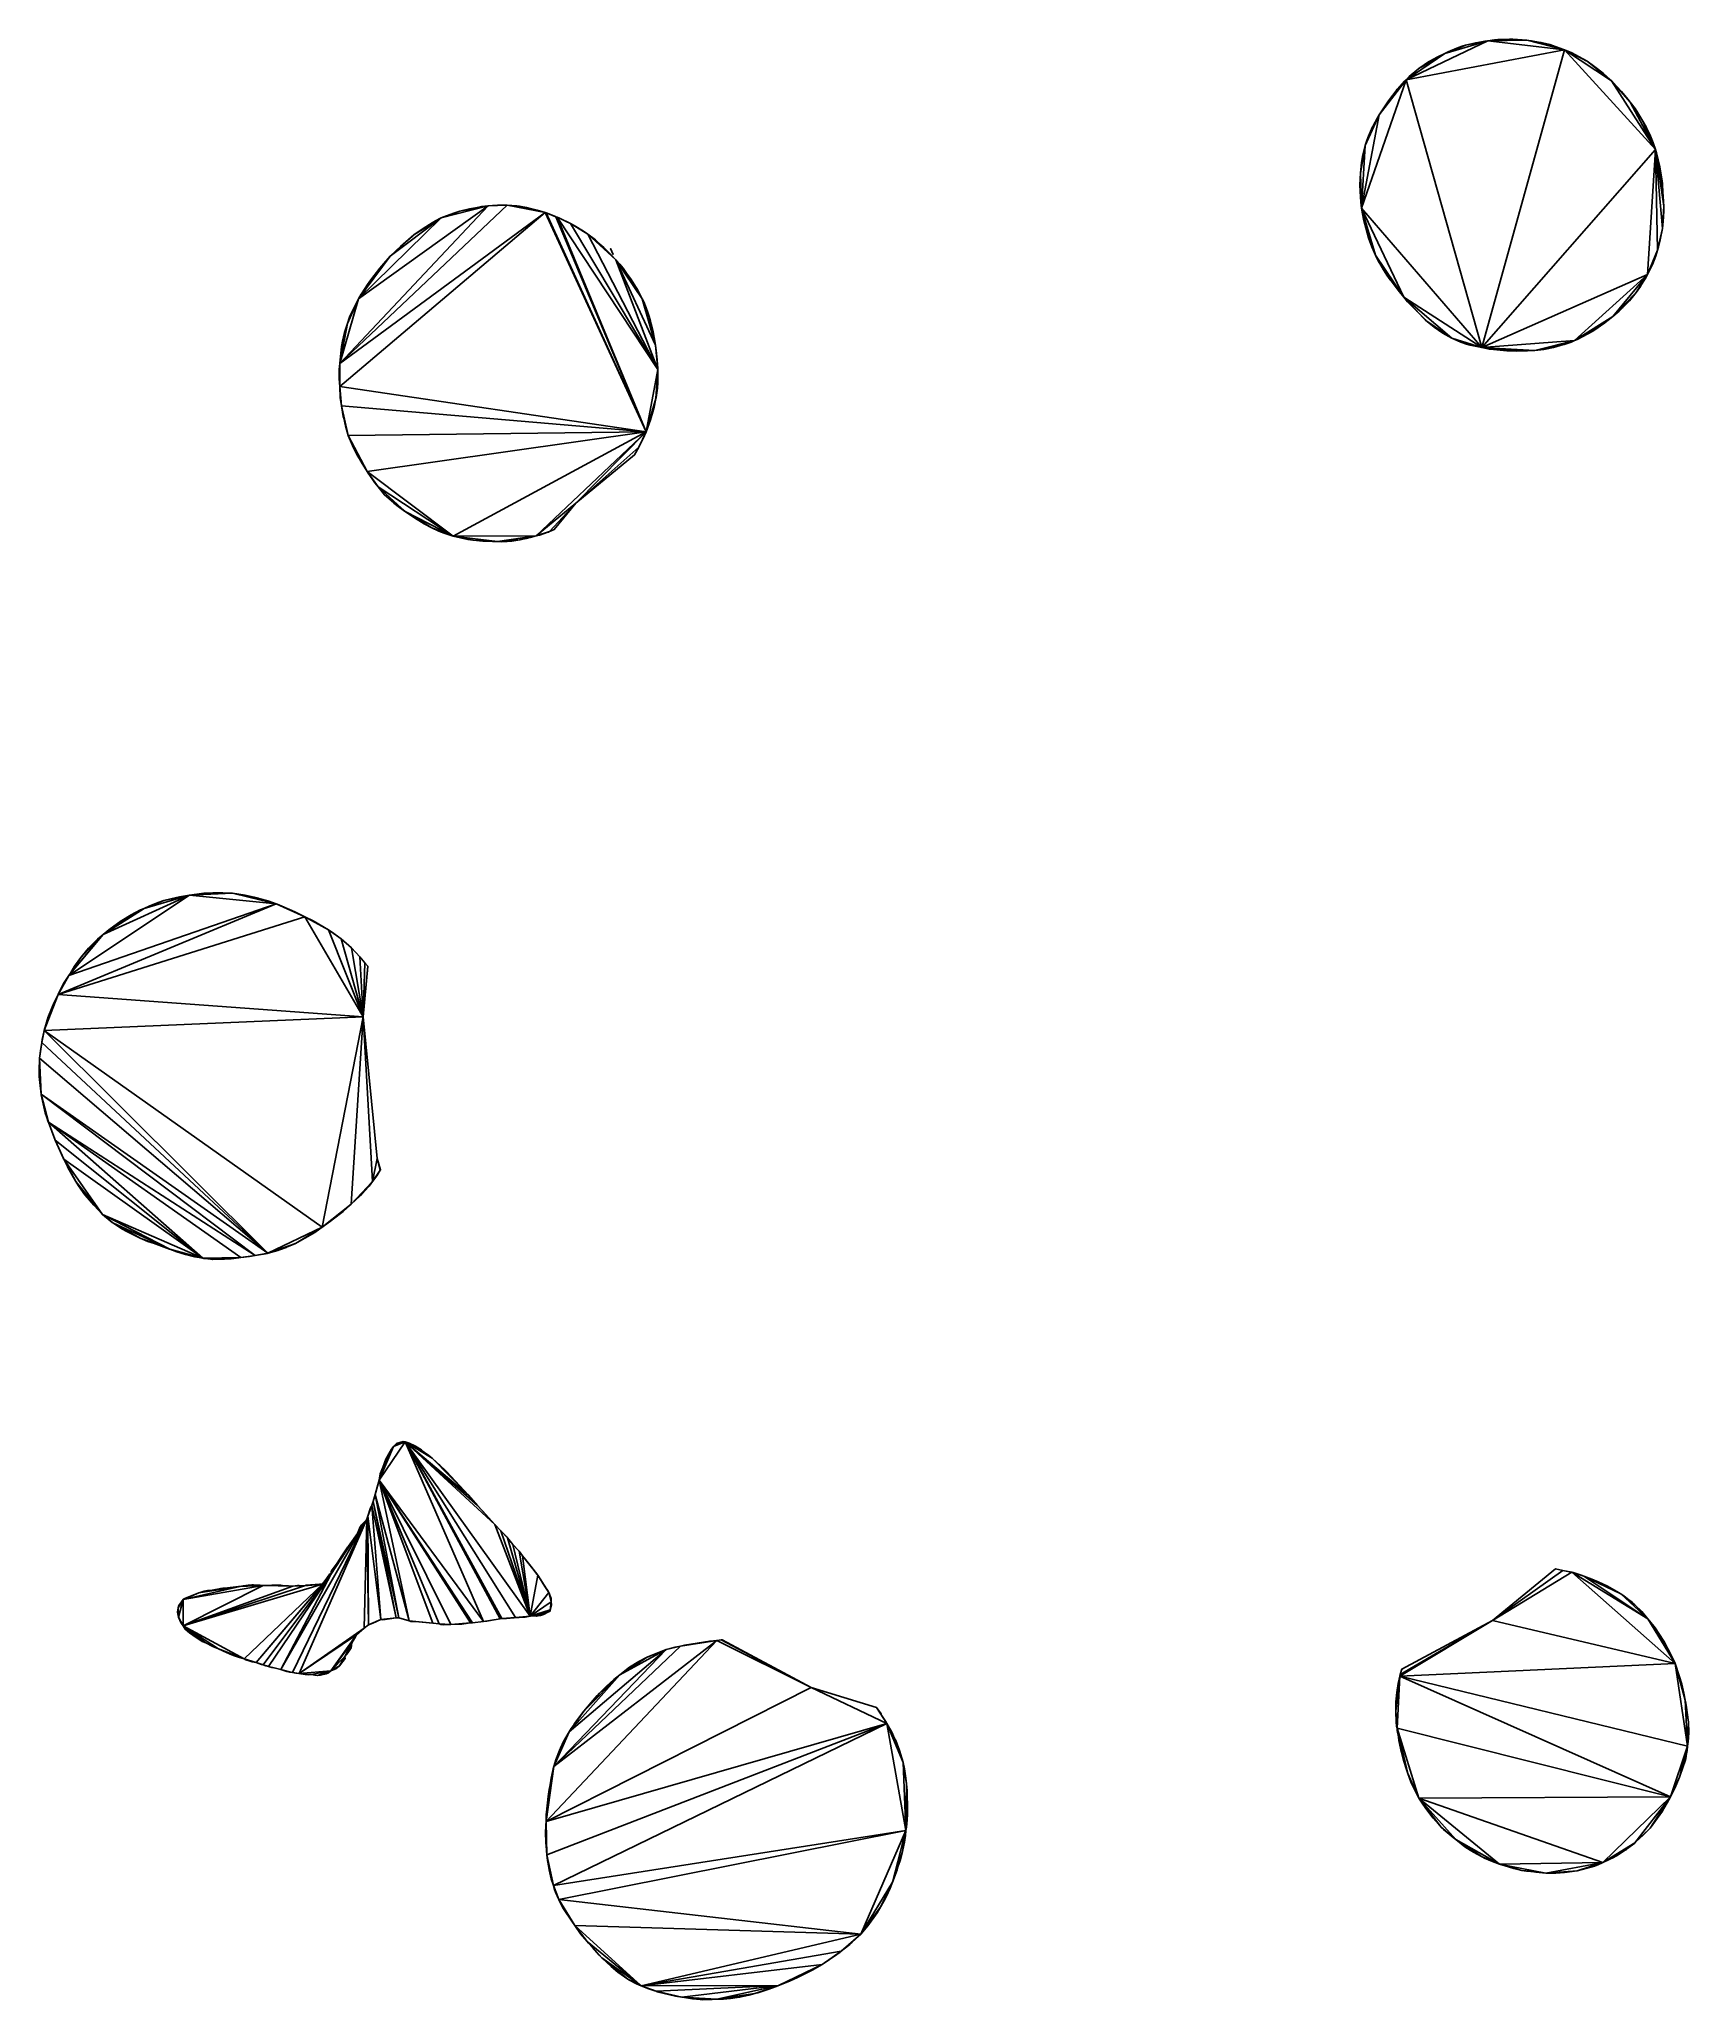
# Model space of a CAD drawing. Extents: x -90 to 51, y -84 to 83.
import ezdxf

# ---------------------------------------------------------------- set-up
doc = ezdxf.new("R2010")
doc.units = 0

msp = doc.modelspace()

# ---------------------------------------------------------------- linework, layer by layer
for points in [[(34.05, 83.33, 114), (30.37, 82.24, 114), (27.06, 80.01, 114)], [(40.58, 82.55, 114), (34.05, 83.33, 114), (27.06, 80.01, 114)], [(40.58, 82.55, 114), (27.06, 80.01, 114), (33.54, 57.15, 114)], [(30.37, 82.24, 114), (28.16, 80.96, 114), (27.06, 80.01, 114)], [(30.37, 82.24, 114), (29.1, 81.6, 114), (28.16, 80.96, 114)], [(30.37, 82.24, 114), (29.79, 81.97, 114), (29.1, 81.6, 114)], [(34.05, 83.33, 114), (32.13, 82.95, 114), (30.37, 82.24, 114)], [(32.13, 82.95, 114), (31.41, 82.71, 114), (30.37, 82.24, 114)], [(31.41, 82.71, 114), (30.66, 82.39, 114), (30.37, 82.24, 114)], [(32.13, 82.95, 114), (31.84, 82.86, 114), (31.41, 82.71, 114)], [(34.05, 83.33, 114), (33.01, 83.16, 114), (32.13, 82.95, 114)], [(33.01, 83.16, 114), (32.43, 83.02, 114), (32.13, 82.95, 114)], [(34.05, 83.33, 114), (33.81, 83.3, 114), (33.01, 83.16, 114)], [(48.35, 74.06, 114), (40.58, 82.55, 114), (33.54, 57.15, 114)], [(35.9, 83.47, 114), (34.9, 83.43, 114), (34.05, 83.33, 114)], [(37.38, 83.37, 114), (35.9, 83.47, 114), (34.05, 83.33, 114)], [(34.9, 83.43, 114), (34.61, 83.4, 114), (34.05, 83.33, 114)], [(40.58, 82.55, 114), (37.38, 83.37, 114), (34.05, 83.33, 114)], [(35.9, 83.47, 114), (35.4, 83.45, 114), (34.9, 83.43, 114)], [(36.59, 83.44, 114), (36.19, 83.46, 114), (35.9, 83.47, 114)], [(37.38, 83.37, 114), (36.59, 83.44, 114), (35.9, 83.47, 114)], [(37.38, 83.37, 114), (36.97, 83.42, 114), (36.59, 83.44, 114)], [(38.55, 83.19, 114), (37.76, 83.33, 114), (37.38, 83.37, 114)], [(39.2, 83.03, 114), (38.55, 83.19, 114), (37.38, 83.37, 114)], [(40.58, 82.55, 114), (39.2, 83.03, 114), (37.38, 83.37, 114)], [(39.2, 83.03, 114), (38.61, 83.18, 114), (38.55, 83.19, 114)], [(40.1, 82.74, 114), (39.33, 83, 114), (39.2, 83.03, 114)], [(40.58, 82.55, 114), (40.1, 82.74, 114), (39.2, 83.03, 114)], [(41.22, 82.29, 114), (40.88, 82.45, 114), (40.58, 82.55, 114)], [(41.78, 82, 114), (41.22, 82.29, 114), (40.58, 82.55, 114)], [(42.53, 81.59, 114), (41.78, 82, 114), (40.58, 82.55, 114)], [(44.62, 79.9, 114), (42.53, 81.59, 114), (40.58, 82.55, 114)], [(48.35, 74.06, 114), (44.62, 79.9, 114), (40.58, 82.55, 114)], [(28.16, 80.96, 114), (27.34, 80.28, 114), (27.06, 80.01, 114)], [(28.16, 80.96, 114), (27.92, 80.77, 114), (27.34, 80.28, 114)], [(29.1, 81.6, 114), (28.99, 81.54, 114), (28.16, 80.96, 114)], [(42.53, 81.59, 114), (42.45, 81.63, 114), (41.78, 82, 114)], [(43.19, 81.12, 114), (42.65, 81.51, 114), (42.53, 81.59, 114)], [(44.62, 79.9, 114), (43.19, 81.12, 114), (42.53, 81.59, 114)], [(44.62, 79.9, 114), (43.88, 80.56, 114), (43.19, 81.12, 114)], [(27.06, 80.01, 114), (24.77, 77, 114), (23.26, 69.04, 114)], [(27.06, 80.01, 114), (23.26, 69.04, 114), (33.54, 57.15, 114)], [(27.06, 80.01, 114), (26.21, 79.07, 114), (24.77, 77, 114)], [(26.21, 79.07, 114), (25.51, 78.13, 114), (24.77, 77, 114)], [(26.21, 79.07, 114), (25.66, 78.33, 114), (25.51, 78.13, 114)], [(27.06, 80.01, 114), (26.52, 79.43, 114), (26.21, 79.07, 114)], [(26.52, 79.43, 114), (26.31, 79.19, 114), (26.21, 79.07, 114)], [(27.06, 80.01, 114), (26.93, 79.88, 114), (26.52, 79.43, 114)], [(27.34, 80.28, 114), (27.33, 80.27, 114), (27.06, 80.01, 114)], [(45.46, 79, 114), (44.67, 79.85, 114), (44.62, 79.9, 114)], [(46.2, 78.1, 114), (45.46, 79, 114), (44.62, 79.9, 114)], [(48.35, 74.06, 114), (46.2, 78.1, 114), (44.62, 79.9, 114)], [(46.2, 78.1, 114), (46.02, 78.33, 114), (45.46, 79, 114)], [(25.51, 78.13, 114), (24.89, 77.19, 114), (24.77, 77, 114)], [(46.85, 77.19, 114), (46.62, 77.54, 114), (46.2, 78.1, 114)], [(47.27, 76.46, 114), (46.85, 77.19, 114), (46.2, 78.1, 114)], [(48.35, 74.06, 114), (47.27, 76.46, 114), (46.2, 78.1, 114)], [(47.27, 76.46, 114), (47.11, 76.76, 114), (46.85, 77.19, 114)], [(24.77, 77, 114), (23.58, 74.39, 114), (23.26, 69.04, 114)], [(24.77, 77, 114), (24.22, 76.02, 114), (23.58, 74.39, 114)], [(24.22, 76.02, 114), (23.85, 75.18, 114), (23.58, 74.39, 114)], [(24.22, 76.02, 114), (24.2, 75.98, 114), (23.85, 75.18, 114)], [(24.77, 77, 114), (24.61, 76.75, 114), (24.22, 76.02, 114)], [(47.6, 75.89, 114), (47.56, 75.97, 114), (47.27, 76.46, 114)], [(48.35, 74.06, 114), (47.6, 75.89, 114), (47.27, 76.46, 114)], [(48.15, 74.63, 114), (47.93, 75.18, 114), (47.6, 75.89, 114)], [(48.35, 74.06, 114), (48.15, 74.63, 114), (47.6, 75.89, 114)], [(23.58, 74.39, 114), (23.37, 73.59, 114), (23.16, 72.03, 114)], [(23.58, 74.39, 114), (23.16, 72.03, 114), (23.26, 69.04, 114)], [(23.58, 74.39, 114), (23.37, 73.6, 114), (23.37, 73.59, 114)], [(23.85, 75.18, 114), (23.71, 74.82, 114), (23.58, 74.39, 114)], [(47.69, 63.37, 114), (48.35, 74.06, 114), (33.54, 57.15, 114)], [(47.69, 63.37, 114), (48.53, 65.44, 114), (48.35, 74.06, 114)], [(48.35, 74.06, 114), (48.2, 74.5, 114), (48.15, 74.63, 114)], [(48.72, 72.58, 114), (48.44, 73.76, 114), (48.35, 74.06, 114)], [(48.92, 71.34, 114), (48.72, 72.58, 114), (48.35, 74.06, 114)], [(48.99, 70.32, 114), (48.92, 71.34, 114), (48.35, 74.06, 114)], [(49.07, 69.22, 114), (48.99, 70.32, 114), (48.35, 74.06, 114)], [(48.95, 67.31, 114), (49.07, 69.22, 114), (48.35, 74.06, 114)], [(48.53, 65.44, 114), (48.95, 67.31, 114), (48.35, 74.06, 114)], [(23.16, 72.03, 114), (23.12, 71.02, 114), (23.14, 70.46, 114)], [(23.16, 72.03, 114), (23.14, 70.46, 114), (23.26, 69.04, 114)], [(23.37, 73.59, 114), (23.26, 72.95, 114), (23.16, 72.03, 114)], [(48.92, 71.34, 114), (48.83, 72.03, 114), (48.72, 72.58, 114)], [(23.14, 70.46, 114), (23.21, 69.55, 114), (23.26, 69.04, 114)], [(48.95, 71.14, 114), (48.94, 71.24, 114), (48.92, 71.34, 114)], [(48.99, 70.32, 114), (48.95, 71.14, 114), (48.92, 71.34, 114)], [(49.06, 69.49, 114), (49.01, 70.16, 114), (48.99, 70.32, 114)], [(49.07, 69.22, 114), (49.06, 69.49, 114), (48.99, 70.32, 114)], [(-63.99, 55.79, 114), (-46.46, 68.67, 114), (-49.69, 69.29, 114)], [(-63.99, 55.79, 114), (-49.69, 69.29, 114), (-51.31, 69.25, 114)], [(-62.38, 61.3, 114), (-63.99, 55.79, 114), (-51.31, 69.25, 114)], [(-63.99, 53.8, 114), (-37.83, 49.95, 114), (-46.46, 68.67, 114)], [(-63.99, 55.79, 114), (-63.99, 53.8, 114), (-46.46, 68.67, 114)], [(-51.31, 69.25, 114), (-55.32, 68.22, 114), (-62.38, 61.3, 114)], [(-51.31, 69.25, 114), (-53.73, 68.77, 114), (-55.32, 68.22, 114)], [(-53.73, 68.77, 114), (-54.57, 68.49, 114), (-55.32, 68.22, 114)], [(-53.73, 68.77, 114), (-54.24, 68.62, 114), (-54.57, 68.49, 114)], [(-51.31, 69.25, 114), (-52.23, 69.1, 114), (-53.73, 68.77, 114)], [(-52.23, 69.1, 114), (-52.92, 68.97, 114), (-53.73, 68.77, 114)], [(-51.31, 69.25, 114), (-51.89, 69.18, 114), (-52.23, 69.1, 114)], [(-49.69, 69.29, 114), (-50.75, 69.28, 114), (-51.31, 69.25, 114)], [(-50.75, 69.28, 114), (-50.96, 69.27, 114), (-51.31, 69.25, 114)], [(-49.69, 69.29, 114), (-50.5, 69.3, 114), (-50.75, 69.28, 114)], [(-49.69, 69.29, 114), (-50.15, 69.31, 114), (-50.5, 69.3, 114)], [(-48.64, 69.2, 114), (-48.87, 69.23, 114), (-49.69, 69.29, 114)], [(-46.46, 68.67, 114), (-48.64, 69.2, 114), (-49.69, 69.29, 114)], [(-46.46, 68.67, 114), (-48.05, 69.11, 114), (-48.64, 69.2, 114)], [(-46.46, 68.67, 114), (-47.14, 68.87, 114), (-48.05, 69.11, 114)], [(-37.83, 49.95, 114), (-46.38, 68.65, 114), (-46.46, 68.67, 114)], [(-45.55, 68.31, 114), (-45.57, 68.33, 114), (-46.38, 68.65, 114)], [(-37.83, 49.95, 114), (-45.55, 68.31, 114), (-46.38, 68.65, 114)], [(23.26, 69.04, 114), (23.28, 68.88, 114), (23.43, 68.09, 114)], [(23.26, 69.04, 114), (23.43, 68.09, 114), (23.86, 66.52, 114)], [(23.26, 69.04, 114), (23.86, 66.52, 114), (24.45, 65.04, 114)], [(23.26, 69.04, 114), (24.45, 65.04, 114), (26.87, 61.43, 114)], [(23.26, 69.04, 114), (26.87, 61.43, 114), (33.54, 57.15, 114)], [(48.95, 67.31, 114), (49.04, 68.27, 114), (49.07, 69.22, 114)], [(49.04, 68.27, 114), (49.07, 68.88, 114), (49.07, 69.22, 114)], [(-55.32, 68.22, 114), (-59.68, 64.93, 114), (-62.38, 61.3, 114)], [(-55.32, 68.22, 114), (-57.66, 66.75, 114), (-59.68, 64.93, 114)], [(-55.32, 68.22, 114), (-56.11, 67.79, 114), (-57.66, 66.75, 114)], [(-56.11, 67.79, 114), (-56.88, 67.3, 114), (-57.66, 66.75, 114)], [(-55.32, 68.22, 114), (-55.83, 67.95, 114), (-56.11, 67.79, 114)], [(-54.57, 68.49, 114), (-55.2, 68.27, 114), (-55.32, 68.22, 114)], [(-37.83, 49.95, 114), (-45.43, 68.26, 114), (-45.55, 68.31, 114)], [(-44.3, 67.72, 114), (-45.24, 68.18, 114), (-45.43, 68.26, 114)], [(-36.84, 55.27, 114), (-44.3, 67.72, 114), (-45.43, 68.26, 114)], [(-37.83, 49.95, 114), (-36.84, 55.27, 114), (-45.43, 68.26, 114)], [(-44.3, 67.72, 114), (-44.71, 67.94, 114), (-45.24, 68.18, 114)], [(-43.19, 67.09, 114), (-43.98, 67.56, 114), (-44.3, 67.72, 114)], [(-42.81, 66.83, 114), (-43.19, 67.09, 114), (-44.3, 67.72, 114)], [(-36.84, 55.27, 114), (-42.81, 66.83, 114), (-44.3, 67.72, 114)], [(-42.81, 66.83, 114), (-43.08, 67.02, 114), (-43.19, 67.09, 114)], [(23.43, 68.09, 114), (23.5, 67.78, 114), (23.86, 66.52, 114)], [(48.53, 65.44, 114), (48.75, 66.34, 114), (48.95, 67.31, 114)], [(48.75, 66.34, 114), (48.8, 66.52, 114), (48.95, 67.31, 114)], [(48.8, 66.52, 114), (48.82, 66.62, 114), (48.95, 67.31, 114)], [(48.95, 67.31, 114), (48.98, 67.59, 114), (49.04, 68.27, 114)], [(-57.66, 66.75, 114), (-58.81, 65.76, 114), (-59.68, 64.93, 114)], [(-58.81, 65.76, 114), (-59.2, 65.4, 114), (-59.68, 64.93, 114)], [(-57.66, 66.75, 114), (-57.78, 66.65, 114), (-58.81, 65.76, 114)], [(-41.62, 65.83, 114), (-42.14, 66.34, 114), (-42.81, 66.83, 114)], [(-40.42, 64.63, 114), (-41.62, 65.83, 114), (-42.81, 66.83, 114)], [(-36.84, 55.27, 114), (-40.42, 64.63, 114), (-42.81, 66.83, 114)], [(-40.42, 64.63, 114), (-41.43, 65.67, 114), (-41.62, 65.83, 114)], [(-40.42, 64.63, 114), (-40.85, 65.09, 114), (-41.43, 65.67, 114)], [(-40.76, 65.33, 112.85), (-40.86, 65.59, 112.29), (-40.65, 65.09, 113.28)], [(23.86, 66.52, 114), (23.93, 66.3, 114), (24.14, 65.75, 114)], [(23.86, 66.52, 114), (24.14, 65.75, 114), (24.45, 65.04, 114)], [(24.14, 65.75, 114), (24.28, 65.42, 114), (24.45, 65.04, 114)], [(47.69, 63.37, 114), (48.12, 64.23, 114), (48.53, 65.44, 114)], [(48.12, 64.23, 114), (48.38, 64.96, 114), (48.53, 65.44, 114)], [(48.53, 65.44, 114), (48.62, 65.73, 114), (48.75, 66.34, 114)], [(-59.68, 64.93, 114), (-61.35, 62.92, 114), (-62.38, 61.3, 114)], [(-59.68, 64.93, 114), (-60.4, 64.12, 114), (-61.35, 62.92, 114)], [(-60.4, 64.12, 114), (-60.57, 63.91, 114), (-61.35, 62.92, 114)], [(-59.68, 64.93, 114), (-60.03, 64.54, 114), (-60.4, 64.12, 114)], [(-40.42, 64.63, 114), (-40.56, 64.78, 114), (-40.85, 65.09, 114)], [(-39.44, 63.41, 114), (-40.08, 64.27, 114), (-40.42, 64.63, 114)], [(-38.18, 61.31, 114), (-39.44, 63.41, 114), (-40.42, 64.63, 114)], [(-37.04, 57.34, 114), (-38.18, 61.31, 114), (-40.42, 64.63, 114)], [(-36.84, 55.27, 114), (-37.04, 57.34, 114), (-40.42, 64.63, 114)], [(-39.44, 63.41, 114), (-39.8, 63.91, 114), (-40.08, 64.27, 114)], [(24.45, 65.04, 114), (24.69, 64.54, 114), (24.91, 64.16, 114)], [(24.45, 65.04, 114), (24.91, 64.16, 114), (25.43, 63.31, 114)], [(24.45, 65.04, 114), (25.43, 63.31, 114), (26.87, 61.43, 114)], [(24.91, 64.16, 114), (25.14, 63.78, 114), (25.43, 63.31, 114)], [(47.69, 63.37, 114), (48.09, 64.16, 114), (48.12, 64.23, 114)], [(-61.35, 62.92, 114), (-62.09, 61.8, 114), (-62.38, 61.3, 114)], [(-61.35, 62.92, 114), (-61.63, 62.52, 114), (-62.09, 61.8, 114)], [(-38.67, 62.26, 114), (-39.16, 63.03, 114), (-39.44, 63.41, 114)], [(-38.18, 61.31, 114), (-38.67, 62.26, 114), (-39.44, 63.41, 114)], [(-38.18, 61.31, 114), (-38.62, 62.17, 114), (-38.67, 62.26, 114)], [(25.43, 63.31, 114), (25.71, 62.92, 114), (25.78, 62.84, 114)], [(25.43, 63.31, 114), (25.78, 62.84, 114), (26.87, 61.43, 114)], [(25.78, 62.84, 114), (26.49, 61.9, 114), (26.87, 61.43, 114)], [(33.54, 57.15, 114), (41.44, 57.74, 114), (47.69, 63.37, 114)], [(41.44, 57.74, 114), (44.73, 59.79, 114), (47.69, 63.37, 114)], [(44.73, 59.79, 114), (46.7, 61.83, 114), (47.69, 63.37, 114)], [(46.7, 61.83, 114), (47.12, 62.43, 114), (47.69, 63.37, 114)], [(46.7, 61.83, 114), (47.07, 62.35, 114), (47.12, 62.43, 114)], [(47.12, 62.43, 114), (47.49, 63.01, 114), (47.69, 63.37, 114)], [(-62.38, 61.3, 114), (-63.34, 59.18, 114), (-63.99, 55.79, 114)], [(-62.38, 61.3, 114), (-62.99, 60.1, 114), (-63.34, 59.18, 114)], [(-62.38, 61.3, 114), (-62.43, 61.21, 114), (-62.99, 60.1, 114)], [(-62.09, 61.8, 114), (-62.15, 61.71, 114), (-62.38, 61.3, 114)], [(-37.83, 60.52, 114), (-38.04, 61.03, 114), (-38.18, 61.31, 114)], [(-37.57, 59.78, 114), (-37.83, 60.52, 114), (-38.18, 61.31, 114)], [(-37.04, 57.34, 114), (-37.57, 59.78, 114), (-38.18, 61.31, 114)], [(-37.57, 59.78, 114), (-37.66, 60.05, 114), (-37.83, 60.52, 114)], [(26.87, 61.43, 114), (27.19, 61.05, 114), (27.94, 60.26, 114)], [(26.87, 61.43, 114), (27.94, 60.26, 114), (28.76, 59.45, 114)], [(26.87, 61.43, 114), (28.76, 59.45, 114), (30.98, 57.94, 114)], [(26.87, 61.43, 114), (30.98, 57.94, 114), (33.54, 57.15, 114)], [(44.73, 59.79, 114), (45.55, 60.52, 114), (46.7, 61.83, 114)], [(44.73, 59.79, 114), (45.27, 60.25, 114), (45.55, 60.52, 114)], [(45.55, 60.52, 114), (46.14, 61.14, 114), (46.7, 61.83, 114)], [(-63.34, 59.18, 114), (-63.75, 57.69, 114), (-63.99, 55.79, 114)], [(-63.34, 59.18, 114), (-63.58, 58.43, 114), (-63.75, 57.69, 114)], [(-62.99, 60.1, 114), (-63.15, 59.74, 114), (-63.34, 59.18, 114)], [(-37.23, 58.49, 114), (-37.45, 59.4, 114), (-37.57, 59.78, 114)], [(-37.04, 57.34, 114), (-37.23, 58.49, 114), (-37.57, 59.78, 114)], [(27.94, 60.26, 114), (28.69, 59.52, 114), (28.76, 59.45, 114)], [(28.76, 59.45, 114), (29.45, 58.9, 114), (29.47, 58.88, 114)], [(28.76, 59.45, 114), (29.47, 58.88, 114), (30.98, 57.94, 114)], [(29.47, 58.88, 114), (30.21, 58.36, 114), (30.98, 57.94, 114)], [(41.44, 57.74, 114), (42.95, 58.5, 114), (44.73, 59.79, 114)], [(42.95, 58.5, 114), (43.68, 58.99, 114), (44.73, 59.79, 114)], [(42.95, 58.5, 114), (43.27, 58.7, 114), (43.68, 58.99, 114)], [(43.68, 58.99, 114), (43.93, 59.16, 114), (44.73, 59.79, 114)], [(-63.75, 57.69, 114), (-63.84, 57.24, 114), (-63.99, 55.79, 114)], [(-63.84, 57.24, 114), (-63.97, 56.08, 114), (-63.99, 55.79, 114)], [(-37.04, 57.34, 114), (-37.08, 57.69, 114), (-37.23, 58.49, 114)], [(-36.88, 56.08, 114), (-36.98, 56.88, 114), (-37.04, 57.34, 114)], [(-36.88, 56.08, 114), (-36.88, 56.08, 114), (-37.04, 57.34, 114)], [(-36.88, 56.07, 114), (-36.88, 56.08, 114), (-37.04, 57.34, 114)], [(-36.84, 55.27, 114), (-36.88, 56.07, 114), (-37.04, 57.34, 114)], [(30.98, 57.94, 114), (31.75, 57.61, 114), (32.23, 57.44, 114)], [(30.98, 57.94, 114), (32.23, 57.44, 114), (32.53, 57.35, 114)], [(30.98, 57.94, 114), (32.53, 57.35, 114), (33.54, 57.15, 114)], [(32.53, 57.35, 114), (32.53, 57.33, 114), (33.54, 57.15, 114)], [(33.54, 57.15, 114), (38.06, 56.89, 114), (41.44, 57.74, 114)], [(33.54, 57.15, 114), (34.1, 57.03, 114), (34.19, 57.01, 114)], [(33.54, 57.15, 114), (34.19, 57.01, 114), (34.24, 57.01, 114)], [(33.54, 57.15, 114), (34.24, 57.01, 114), (35.67, 56.87, 114)], [(33.54, 57.15, 114), (35.67, 56.87, 114), (36.14, 56.86, 114)], [(33.54, 57.15, 114), (36.14, 56.86, 114), (37.25, 56.85, 114)], [(33.54, 57.15, 114), (37.25, 56.85, 114), (38.06, 56.89, 114)], [(34.24, 57.01, 114), (35.5, 56.88, 114), (35.67, 56.87, 114)], [(38.06, 56.89, 114), (40.23, 57.3, 114), (41.44, 57.74, 114)], [(38.06, 56.89, 114), (39.1, 57.02, 114), (40.23, 57.3, 114)], [(38.06, 56.89, 114), (38.84, 56.98, 114), (39.1, 57.02, 114)], [(39.1, 57.02, 114), (39.64, 57.13, 114), (40.23, 57.3, 114)], [(40.23, 57.3, 114), (40.56, 57.39, 114), (41.44, 57.74, 114)], [(40.23, 57.3, 114), (40.44, 57.36, 114), (40.56, 57.39, 114)], [(40.56, 57.39, 114), (41.17, 57.61, 114), (41.44, 57.74, 114)], [(41.44, 57.74, 114), (41.66, 57.82, 114), (42.95, 58.5, 114)], [(41.44, 57.74, 114), (41.59, 57.8, 114), (41.66, 57.82, 114)], [(41.66, 57.82, 114), (41.73, 57.86, 114), (42.95, 58.5, 114)], [(-63.99, 55.79, 114), (-64.03, 55.27, 114), (-63.99, 53.8, 114)], [(-64.03, 55.27, 114), (-64.03, 54.95, 114), (-63.99, 53.8, 114)], [(-37.83, 49.95, 114), (-36.99, 52.79, 114), (-36.84, 55.27, 114)], [(-36.99, 52.79, 114), (-36.88, 53.47, 114), (-36.84, 55.27, 114)], [(-36.88, 56.07, 114), (-36.88, 56.08, 114), (-36.88, 56.08, 114)], [(-36.88, 56.08, 114), (-36.88, 56.08, 114), (-36.88, 56.08, 114)], [(-36.84, 55.27, 114), (-36.84, 55.36, 114), (-36.88, 56.07, 114)], [(-36.88, 53.47, 114), (-36.84, 54.13, 114), (-36.84, 55.27, 114)], [(-36.82, 54.47, 114), (-36.82, 54.78, 114), (-36.84, 55.27, 114)], [(-36.84, 54.13, 114), (-36.82, 54.47, 114), (-36.84, 55.27, 114)], [(36.14, 56.86, 114), (36.46, 56.84, 114), (37.25, 56.85, 114)], [(37.25, 56.85, 114), (37.42, 56.85, 114), (38.06, 56.89, 114)], [(37.42, 56.85, 114), (38.04, 56.89, 114), (38.06, 56.89, 114)], [(-64.03, 54.95, 114), (-64.04, 54.47, 114), (-63.99, 53.8, 114)], [(-63.99, 53.8, 114), (-63.95, 52.86, 114), (-63.83, 52.15, 114)], [(-63.99, 53.8, 114), (-63.83, 52.15, 114), (-37.83, 49.95, 114)], [(-36.88, 53.47, 114), (-36.86, 53.66, 114), (-36.84, 54.13, 114)], [(-63.95, 52.86, 114), (-63.91, 52.58, 114), (-63.83, 52.15, 114)], [(-63.83, 52.15, 114), (-63.69, 51.25, 114), (-63.65, 51.1, 114)], [(-63.83, 52.15, 114), (-63.65, 51.1, 114), (-63.26, 49.64, 114)], [(-63.83, 52.15, 114), (-63.26, 49.64, 114), (-37.83, 49.95, 114)], [(-37.83, 49.95, 114), (-37.2, 51.84, 114), (-36.99, 52.79, 114)], [(-37.2, 51.84, 114), (-37.15, 52.05, 114), (-36.99, 52.79, 114)], [(-36.99, 52.79, 114), (-36.97, 52.86, 114), (-36.88, 53.47, 114)], [(-63.65, 51.1, 114), (-63.5, 50.45, 114), (-63.26, 49.64, 114)], [(-63.5, 50.45, 114), (-63.34, 49.88, 114), (-63.26, 49.64, 114)], [(-37.83, 49.95, 114), (-37.45, 50.96, 114), (-37.2, 51.84, 114)], [(-63.26, 49.64, 114), (-61.66, 46.57, 114), (-37.83, 49.95, 114)], [(-63.26, 49.64, 114), (-62.9, 48.78, 114), (-62.52, 48.01, 114)], [(-63.26, 49.64, 114), (-62.52, 48.01, 114), (-61.66, 46.57, 114)], [(-61.66, 46.57, 114), (-54.32, 41.04, 114), (-37.83, 49.95, 114)], [(-54.32, 41.04, 114), (-47.22, 41.05, 114), (-37.83, 49.95, 114)], [(-47.22, 41.05, 114), (-43.84, 43.84, 114), (-37.83, 49.95, 114)], [(-43.84, 43.84, 114), (-38.45, 48.64, 114), (-37.83, 49.95, 114)], [(-43.84, 43.84, 114), (-38.81, 47.97, 114), (-38.45, 48.64, 114)], [(-38.45, 48.64, 114), (-37.96, 49.64, 114), (-37.83, 49.95, 114)], [(-62.52, 48.01, 114), (-62.45, 47.89, 114), (-61.66, 46.57, 114)], [(-62.45, 47.89, 114), (-62.07, 47.23, 114), (-61.66, 46.57, 114)], [(-61.66, 46.57, 114), (-61.57, 46.42, 114), (-60.72, 45.25, 114)], [(-61.66, 46.57, 114), (-60.72, 45.25, 114), (-54.32, 41.04, 114)], [(-61.57, 46.42, 114), (-61.22, 45.92, 114), (-60.72, 45.25, 114)], [(-61.22, 45.92, 114), (-61.01, 45.6, 114), (-60.72, 45.25, 114)], [(-60.72, 45.25, 114), (-60.38, 44.82, 114), (-60.17, 44.57, 114)], [(-60.72, 45.25, 114), (-60.17, 44.57, 114), (-58.42, 43.14, 114)], [(-60.72, 45.25, 114), (-58.42, 43.14, 114), (-54.32, 41.04, 114)], [(-60.38, 44.82, 114), (-60.2, 44.6, 114), (-60.17, 44.57, 114)], [(-60.17, 44.57, 114), (-59.37, 43.86, 114), (-59.01, 43.58, 114)], [(-60.17, 44.57, 114), (-59.01, 43.58, 114), (-58.42, 43.14, 114)], [(-59.01, 43.58, 114), (-58.47, 43.17, 114), (-58.42, 43.14, 114)], [(-47.22, 41.05, 114), (-46.08, 41.42, 114), (-43.84, 43.84, 114)], [(-46.08, 41.42, 114), (-45.68, 41.6, 114), (-43.84, 43.84, 114)], [(-58.42, 43.14, 114), (-57.62, 42.61, 114), (-56.77, 42.08, 114)], [(-58.42, 43.14, 114), (-56.77, 42.08, 114), (-56.12, 41.75, 114)], [(-58.42, 43.14, 114), (-56.12, 41.75, 114), (-54.32, 41.04, 114)], [(-56.77, 42.08, 114), (-56.57, 41.98, 114), (-56.12, 41.75, 114)], [(-56.12, 41.75, 114), (-55.93, 41.65, 114), (-55.53, 41.47, 114)], [(-56.12, 41.75, 114), (-55.53, 41.47, 114), (-54.32, 41.04, 114)], [(-55.53, 41.47, 114), (-55.09, 41.3, 114), (-54.32, 41.04, 114)], [(-54.32, 41.04, 114), (-50.53, 40.58, 114), (-47.22, 41.05, 114)], [(-54.32, 41.04, 114), (-54.25, 41.03, 114), (-53.31, 40.81, 114)], [(-54.32, 41.04, 114), (-53.31, 40.81, 114), (-52.6, 40.69, 114)], [(-54.32, 41.04, 114), (-52.6, 40.69, 114), (-50.53, 40.58, 114)], [(-53.31, 40.81, 114), (-53.05, 40.76, 114), (-52.6, 40.69, 114)], [(-52.6, 40.69, 114), (-51.78, 40.62, 114), (-51.7, 40.62, 114)], [(-52.6, 40.69, 114), (-51.7, 40.62, 114), (-50.53, 40.58, 114)], [(-51.7, 40.62, 114), (-50.96, 40.57, 114), (-50.53, 40.58, 114)], [(-50.53, 40.58, 114), (-48.61, 40.72, 114), (-47.22, 41.05, 114)], [(-50.53, 40.58, 114), (-49.69, 40.58, 114), (-48.61, 40.72, 114)], [(-50.53, 40.58, 114), (-50.15, 40.56, 114), (-49.69, 40.58, 114)], [(-49.69, 40.58, 114), (-49.3, 40.62, 114), (-48.61, 40.72, 114)], [(-48.61, 40.72, 114), (-48.07, 40.84, 114), (-47.22, 41.05, 114)], [(-48.61, 40.72, 114), (-48.53, 40.74, 114), (-48.07, 40.84, 114)], [(-48.07, 40.84, 114), (-47.73, 40.92, 114), (-47.22, 41.05, 114)], [(-47.22, 41.05, 114), (-46.21, 41.37, 114), (-46.08, 41.42, 114)], [(-47.22, 41.05, 114), (-46.93, 41.13, 114), (-46.21, 41.37, 114)], [(-46.21, 41.37, 114), (-46.13, 41.39, 114), (-46.08, 41.42, 114)], [(-76.83, 10.37, 114), (-84.19, 7.02, 114), (-87.13, 3.51, 114)], [(-69.41, 9.65, 114), (-76.83, 10.37, 114), (-87.13, 3.51, 114)], [(-76.83, 10.37, 114), (-80.69, 9.25, 114), (-84.19, 7.02, 114)], [(-76.83, 10.37, 114), (-79.01, 9.92, 114), (-80.69, 9.25, 114)], [(-76.83, 10.37, 114), (-77.94, 10.18, 114), (-79.01, 9.92, 114)], [(-77.94, 10.18, 114), (-78.51, 10.05, 114), (-79.01, 9.92, 114)], [(-76.83, 10.37, 114), (-77.67, 10.24, 114), (-77.94, 10.18, 114)], [(-74.78, 10.58, 114), (-75.6, 10.54, 114), (-76.83, 10.37, 114)], [(-73.14, 10.54, 114), (-74.78, 10.58, 114), (-76.83, 10.37, 114)], [(-75.6, 10.54, 114), (-76.38, 10.45, 114), (-76.83, 10.37, 114)], [(-69.41, 9.65, 114), (-73.14, 10.54, 114), (-76.83, 10.37, 114)], [(-74.78, 10.58, 114), (-74.82, 10.58, 114), (-75.6, 10.54, 114)], [(-73.97, 10.59, 114), (-74.04, 10.59, 114), (-74.78, 10.58, 114)], [(-73.14, 10.54, 114), (-73.97, 10.59, 114), (-74.78, 10.58, 114)], [(-73.14, 10.54, 114), (-73.22, 10.54, 114), (-73.97, 10.59, 114)], [(-72.07, 10.37, 114), (-72.48, 10.45, 114), (-73.14, 10.54, 114)], [(-71.29, 10.2, 114), (-72.07, 10.37, 114), (-73.14, 10.54, 114)], [(-69.41, 9.65, 114), (-71.29, 10.2, 114), (-73.14, 10.54, 114)], [(-71.29, 10.2, 114), (-71.7, 10.31, 114), (-72.07, 10.37, 114)], [(-70.89, 10.11, 114), (-70.92, 10.12, 114), (-71.29, 10.2, 114)], [(-69.41, 9.65, 114), (-70.89, 10.11, 114), (-71.29, 10.2, 114)], [(-69.41, 9.65, 114), (-70.14, 9.91, 114), (-70.89, 10.11, 114)], [(-88.03, 1.9, 114), (-66.98, 8.53, 114), (-69.41, 9.65, 114)], [(-87.13, 3.51, 114), (-88.03, 1.9, 114), (-69.41, 9.65, 114)], [(-88.03, 1.9, 114), (-62, 0, 114), (-66.98, 8.53, 114)], [(-80.69, 9.25, 114), (-82.64, 8.19, 114), (-84.19, 7.02, 114)], [(-80.69, 9.25, 114), (-81.81, 8.69, 114), (-82.64, 8.19, 114)], [(-81.81, 8.69, 114), (-82.61, 8.21, 114), (-82.64, 8.19, 114)], [(-80.69, 9.25, 114), (-81, 9.12, 114), (-81.81, 8.69, 114)], [(-79.01, 9.92, 114), (-79.49, 9.75, 114), (-80.69, 9.25, 114)], [(-79.49, 9.75, 114), (-80.28, 9.43, 114), (-80.69, 9.25, 114)], [(-79.01, 9.92, 114), (-79.48, 9.75, 114), (-79.49, 9.75, 114)], [(-68.95, 9.44, 114), (-69.34, 9.62, 114), (-69.41, 9.65, 114)], [(-66.98, 8.53, 114), (-68.95, 9.44, 114), (-69.41, 9.65, 114)], [(-66.98, 8.53, 114), (-67.83, 8.96, 114), (-68.95, 9.44, 114)], [(-66.98, 8.53, 114), (-67.02, 8.55, 114), (-67.83, 8.96, 114)], [(-64.96, 7.41, 114), (-66.25, 8.18, 114), (-66.98, 8.53, 114)], [(-62, 0, 114), (-64.96, 7.41, 114), (-66.98, 8.53, 114)], [(-84.19, 7.02, 114), (-86.99, 3.73, 114), (-87.13, 3.51, 114)], [(-84.19, 7.02, 114), (-86.09, 5.07, 114), (-86.99, 3.73, 114)], [(-84.19, 7.02, 114), (-85.44, 5.85, 114), (-86.09, 5.07, 114)], [(-84.19, 7.02, 114), (-84.68, 6.63, 114), (-85.44, 5.85, 114)], [(-82.64, 8.19, 114), (-83.71, 7.43, 114), (-84.19, 7.02, 114)], [(-83.71, 7.43, 114), (-83.75, 7.4, 114), (-84.19, 7.02, 114)], [(-82.64, 8.19, 114), (-82.66, 8.18, 114), (-83.71, 7.43, 114)], [(-64.96, 7.41, 114), (-65.45, 7.72, 114), (-66.25, 8.18, 114)], [(-63.87, 6.65, 114), (-64.7, 7.24, 114), (-64.96, 7.41, 114)], [(-62, 0, 114), (-63.87, 6.65, 114), (-64.96, 7.41, 114)], [(-86.09, 5.07, 114), (-86.63, 4.32, 114), (-86.99, 3.73, 114)], [(-86.09, 5.07, 114), (-86.44, 4.58, 114), (-86.63, 4.32, 114)], [(-85.44, 5.85, 114), (-86.05, 5.11, 114), (-86.09, 5.07, 114)], [(-63, 5.88, 114), (-63.04, 5.92, 114), (-63.87, 6.65, 114)], [(-62, 0, 114), (-63, 5.88, 114), (-63.87, 6.65, 114)], [(-62, 0, 114), (-62.28, 5.13, 114), (-63, 5.88, 114)], [(-62, 0, 114), (-61.86, 4.61, 114), (-62.28, 5.13, 114)], [(-87.13, 3.51, 114), (-87.58, 2.84, 114), (-88.03, 1.9, 114)], [(-86.63, 4.32, 114), (-86.65, 4.29, 114), (-86.99, 3.73, 114)], [(-62, 0, 114), (-61.59, 4.32, 114), (-61.86, 4.61, 114)], [(-62, 0, 114), (-61.58, 4.3, 114), (-61.59, 4.32, 114)], [(-88.04, 1.89, 114), (-88.17, 1.63, 114), (-89.22, -1.17, 114)], [(-88.04, 1.89, 114), (-89.22, -1.17, 114), (-62, 0, 114)], [(-88.03, 1.9, 114), (-88.04, 1.89, 114), (-62, 0, 114)], [(-87.58, 2.84, 114), (-87.62, 2.77, 114), (-88.03, 1.9, 114)], [(-87.62, 2.77, 114), (-87.65, 2.73, 114), (-88.03, 1.9, 114)], [(-87.65, 2.73, 114), (-87.89, 2.21, 114), (-88.03, 1.9, 114)], [(-88.17, 1.63, 114), (-88.86, 0.05, 114), (-89.22, -1.17, 114)], [(-88.86, 0.05, 114), (-88.88, -0.02, 114), (-89.22, -1.17, 114)], [(-89.22, -1.17, 114), (-65.48, -17.97, 114), (-62, 0, 114)], [(-88.86, 0.05, 114), (-88.87, 0.02, 114), (-88.88, -0.02, 114)], [(-88.17, 1.63, 114), (-88.39, 1.2, 114), (-88.86, 0.05, 114)], [(-88.39, 1.2, 114), (-88.4, 1.17, 114), (-88.86, 0.05, 114)], [(-65.48, -17.97, 114), (-63.03, -16.01, 114), (-62, 0, 114)], [(-63.03, -16.01, 114), (-61.19, -14.06, 114), (-62, 0, 114)], [(-61.19, -14.06, 114), (-60.81, -12.1, 114), (-62, 0, 114)], [(-89.22, -1.17, 114), (-89.23, -1.21, 114), (-89.43, -2.2, 114)], [(-89.22, -1.17, 114), (-89.43, -2.2, 114), (-70.14, -20.19, 114)], [(-89.23, -1.21, 114), (-89.39, -1.95, 114), (-89.43, -2.2, 114)], [(-88.88, -0.02, 114), (-89.21, -1.14, 114), (-89.22, -1.17, 114)], [(-89.22, -1.17, 114), (-70.14, -20.19, 114), (-65.48, -17.97, 114)], [(-89.43, -2.2, 114), (-89.53, -2.7, 114), (-89.62, -3.54, 114)], [(-89.43, -2.2, 114), (-89.62, -3.54, 114), (-70.14, -20.19, 114)], [(-89.53, -2.7, 114), (-89.58, -3.18, 114), (-89.62, -3.54, 114)], [(-89.58, -3.18, 114), (-89.62, -3.52, 114), (-89.62, -3.54, 114)], [(-89.62, -3.54, 114), (-89.64, -3.87, 114), (-89.66, -5.06, 114)], [(-89.62, -3.54, 114), (-89.66, -5.06, 114), (-89.49, -6.62, 114)], [(-89.64, -3.87, 114), (-89.66, -4.3, 114), (-89.66, -5.06, 114)], [(-89.62, -3.54, 114), (-89.49, -6.62, 114), (-70.14, -20.19, 114)], [(-89.66, -5.06, 114), (-89.66, -5.07, 114), (-89.66, -5.11, 114)], [(-89.66, -5.06, 114), (-89.66, -5.11, 114), (-89.49, -6.62, 114)], [(-89.66, -5.11, 114), (-89.58, -5.86, 114), (-89.49, -6.62, 114)], [(-89.58, -5.86, 114), (-89.5, -6.6, 114), (-89.49, -6.62, 114)], [(-89.49, -6.62, 114), (-89.49, -6.64, 114), (-89.33, -7.42, 114)], [(-89.49, -6.62, 114), (-89.33, -7.42, 114), (-88.86, -9.01, 114)], [(-89.49, -6.62, 114), (-88.86, -9.01, 114), (-71.22, -20.38, 114)], [(-89.49, -6.62, 114), (-71.22, -20.38, 114), (-70.14, -20.19, 114)], [(-89.49, -6.64, 114), (-89.49, -6.66, 114), (-89.33, -7.42, 114)], [(-89.33, -7.42, 114), (-89.15, -8.18, 114), (-89.14, -8.2, 114)], [(-89.33, -7.42, 114), (-89.14, -8.2, 114), (-88.86, -9.01, 114)], [(-89.14, -8.2, 114), (-89.13, -8.23, 114), (-88.86, -9.01, 114)], [(-89.13, -8.23, 114), (-88.88, -8.98, 114), (-88.86, -9.01, 114)], [(-88.86, -9.01, 114), (-88.33, -10.45, 114), (-88.3, -10.54, 114)], [(-88.86, -9.01, 114), (-88.3, -10.54, 114), (-75.68, -20.62, 114)], [(-88.86, -9.01, 114), (-75.68, -20.62, 114), (-72.44, -20.56, 114)], [(-88.86, -9.01, 114), (-72.44, -20.56, 114), (-71.22, -20.38, 114)], [(-88.33, -10.45, 114), (-88.31, -10.5, 114), (-88.3, -10.54, 114)], [(-88.3, -10.54, 114), (-88.29, -10.56, 114), (-88.27, -10.6, 114)], [(-88.3, -10.54, 114), (-88.27, -10.6, 114), (-87.55, -12.17, 114)], [(-88.3, -10.54, 114), (-87.55, -12.17, 114), (-75.68, -20.62, 114)], [(-88.27, -10.6, 114), (-87.61, -12.04, 114), (-87.55, -12.17, 114)], [(-87.61, -12.04, 114), (-87.57, -12.14, 114), (-87.55, -12.17, 114)], [(-87.55, -12.17, 114), (-87.31, -12.65, 114), (-86.52, -14.07, 114)], [(-87.55, -12.17, 114), (-86.52, -14.07, 114), (-84.24, -16.87, 114)], [(-87.55, -12.17, 114), (-84.24, -16.87, 114), (-75.68, -20.62, 114)], [(-87.31, -12.65, 114), (-87.2, -12.88, 114), (-86.52, -14.07, 114)], [(-87.2, -12.88, 114), (-86.72, -13.73, 114), (-86.52, -14.07, 114)], [(-61.19, -14.06, 114), (-60.53, -13.11, 114), (-60.81, -12.1, 114)], [(-61.19, -14.06, 114), (-60.82, -13.58, 114), (-60.53, -13.11, 114)], [(-60.53, -13.11, 114), (-60.51, -13.08, 114), (-60.81, -12.1, 114)], [(-86.52, -14.07, 114), (-86.3, -14.44, 114), (-85.76, -15.19, 114)], [(-86.52, -14.07, 114), (-85.76, -15.19, 114), (-85.73, -15.24, 114)], [(-86.52, -14.07, 114), (-85.73, -15.24, 114), (-84.24, -16.87, 114)], [(-63.03, -16.01, 114), (-62.22, -15.26, 114), (-61.19, -14.06, 114)], [(-62.22, -15.26, 114), (-61.48, -14.46, 114), (-61.19, -14.06, 114)], [(-85.76, -15.19, 114), (-85.74, -15.22, 114), (-85.73, -15.24, 114)], [(-85.73, -15.24, 114), (-85.02, -16.04, 114), (-84.99, -16.08, 114)], [(-85.73, -15.24, 114), (-84.99, -16.08, 114), (-84.24, -16.87, 114)], [(-84.99, -16.08, 114), (-84.27, -16.84, 114), (-84.24, -16.87, 114)], [(-65.48, -17.97, 114), (-64.64, -17.35, 114), (-63.03, -16.01, 114)], [(-64.64, -17.35, 114), (-63.7, -16.62, 114), (-63.03, -16.01, 114)], [(-64.64, -17.35, 114), (-63.89, -16.78, 114), (-63.7, -16.62, 114)], [(-63.7, -16.62, 114), (-63.06, -16.04, 114), (-63.03, -16.01, 114)], [(-63.03, -16.01, 114), (-62.25, -15.3, 114), (-62.22, -15.26, 114)], [(-84.24, -16.87, 114), (-83.42, -17.56, 114), (-83.41, -17.58, 114)], [(-84.24, -16.87, 114), (-83.41, -17.58, 114), (-83.37, -17.6, 114)], [(-84.24, -16.87, 114), (-83.37, -17.6, 114), (-78.49, -19.85, 114)], [(-84.24, -16.87, 114), (-78.49, -19.85, 114), (-75.68, -20.62, 114)], [(-83.41, -17.58, 114), (-83.37, -17.6, 114), (-83.37, -17.6, 114)], [(-83.37, -17.6, 114), (-82.59, -18.1, 114), (-82.13, -18.36, 114)], [(-83.37, -17.6, 114), (-82.13, -18.36, 114), (-81.04, -18.9, 114)], [(-83.37, -17.6, 114), (-81.04, -18.9, 114), (-78.49, -19.85, 114)], [(-82.13, -18.36, 114), (-81.13, -18.85, 114), (-81.13, -18.86, 114)], [(-82.13, -18.36, 114), (-81.13, -18.86, 114), (-81.04, -18.9, 114)], [(-70.14, -20.19, 114), (-67.76, -19.35, 114), (-65.48, -17.97, 114)], [(-67.76, -19.35, 114), (-66.97, -18.91, 114), (-65.48, -17.97, 114)], [(-66.97, -18.91, 114), (-66.13, -18.41, 114), (-65.48, -17.97, 114)], [(-65.48, -17.97, 114), (-65.42, -17.92, 114), (-64.64, -17.35, 114)], [(-65.48, -17.97, 114), (-65.45, -17.95, 114), (-65.42, -17.92, 114)], [(-65.42, -17.92, 114), (-64.68, -17.38, 114), (-64.64, -17.35, 114)], [(-81.13, -18.86, 114), (-81.08, -18.88, 114), (-81.04, -18.9, 114)], [(-81.08, -18.88, 114), (-81.07, -18.88, 114), (-81.06, -18.89, 114)], [(-81.08, -18.88, 114), (-81.06, -18.89, 114), (-81.04, -18.9, 114)], [(-81.04, -18.9, 114), (-80.38, -19.18, 114), (-79.81, -19.36, 114)], [(-81.04, -18.9, 114), (-79.81, -19.36, 114), (-78.57, -19.82, 114)], [(-81.04, -18.9, 114), (-78.57, -19.82, 114), (-78.53, -19.83, 114)], [(-81.04, -18.9, 114), (-78.53, -19.83, 114), (-78.49, -19.85, 114)], [(-78.53, -19.83, 114), (-78.52, -19.84, 114), (-78.49, -19.85, 114)], [(-78.49, -19.85, 114), (-77.94, -20.05, 114), (-77.91, -20.07, 114)], [(-78.49, -19.85, 114), (-77.91, -20.07, 114), (-77.13, -20.3, 114)], [(-78.49, -19.85, 114), (-77.13, -20.3, 114), (-75.68, -20.62, 114)], [(-77.91, -20.07, 114), (-77.42, -20.21, 114), (-77.16, -20.29, 114)], [(-77.91, -20.07, 114), (-77.16, -20.29, 114), (-77.13, -20.3, 114)], [(-70.14, -20.19, 114), (-68.54, -19.68, 114), (-67.76, -19.35, 114)], [(-70.14, -20.19, 114), (-69.14, -19.89, 114), (-68.54, -19.68, 114)], [(-70.14, -20.19, 114), (-69.28, -19.95, 114), (-69.14, -19.89, 114)], [(-70.14, -20.19, 114), (-70.1, -20.18, 114), (-69.28, -19.95, 114)], [(-69.14, -19.89, 114), (-68.58, -19.69, 114), (-68.54, -19.68, 114)], [(-68.54, -19.68, 114), (-67.8, -19.37, 114), (-67.76, -19.35, 114)], [(-67.76, -19.35, 114), (-67.02, -18.94, 114), (-66.97, -18.91, 114)], [(-77.13, -20.3, 114), (-76.38, -20.49, 114), (-76.17, -20.53, 114)], [(-77.13, -20.3, 114), (-76.17, -20.53, 114), (-75.68, -20.62, 114)], [(-75.68, -20.62, 114), (-72.61, -20.59, 114), (-72.44, -20.56, 114)], [(-75.68, -20.62, 114), (-73.4, -20.67, 114), (-72.61, -20.59, 114)], [(-75.68, -20.62, 114), (-75.6, -20.64, 114), (-75.2, -20.68, 114)], [(-75.68, -20.62, 114), (-75.2, -20.68, 114), (-74.82, -20.72, 114)], [(-75.68, -20.62, 114), (-74.82, -20.72, 114), (-73.94, -20.7, 114)], [(-75.68, -20.62, 114), (-73.94, -20.7, 114), (-73.4, -20.67, 114)], [(-75.2, -20.68, 114), (-74.91, -20.71, 114), (-74.82, -20.72, 114)], [(-74.82, -20.72, 114), (-73.99, -20.7, 114), (-73.97, -20.7, 114)], [(-74.82, -20.72, 114), (-73.97, -20.7, 114), (-73.94, -20.7, 114)], [(-73.94, -20.7, 114), (-73.82, -20.7, 114), (-73.4, -20.67, 114)], [(-73.4, -20.67, 114), (-73.26, -20.67, 114), (-72.61, -20.59, 114)], [(-72.44, -20.56, 114), (-71.7, -20.47, 114), (-71.22, -20.38, 114)], [(-71.22, -20.38, 114), (-70.17, -20.2, 114), (-70.14, -20.19, 114)], [(-71.22, -20.38, 114), (-70.92, -20.34, 114), (-70.17, -20.2, 114)], [(-58.4, -36.3, 114), (-59.41, -36.69, 114), (-60.62, -39.56, 114)], [(-58.4, -36.3, 114), (-60.62, -39.56, 114), (-51.72, -51.63, 114)], [(-59.41, -36.69, 114), (-59.79, -37.32, 114), (-60.62, -39.56, 114)], [(-59.41, -36.69, 114), (-59.57, -36.93, 114), (-59.79, -37.32, 114)], [(-58.4, -36.3, 114), (-58.79, -36.32, 114), (-59.41, -36.69, 114)], [(-58.79, -36.32, 114), (-59.16, -36.43, 114), (-59.41, -36.69, 114)], [(-58.4, -36.3, 114), (-58.59, -36.27, 114), (-58.79, -36.32, 114)], [(-57.57, -36.64, 114), (-58.07, -36.41, 114), (-58.4, -36.3, 114)], [(-57.53, -36.66, 114), (-57.57, -36.64, 114), (-58.4, -36.3, 114)], [(-56.11, -37.69, 114), (-57.53, -36.66, 114), (-58.4, -36.3, 114)], [(-53.01, -40.86, 114), (-56.11, -37.69, 114), (-58.4, -36.3, 114)], [(-58.4, -36.3, 114), (-51.72, -51.63, 114), (-50.28, -51.4, 114)], [(-58.4, -36.3, 114), (-50.28, -51.4, 114), (-50.14, -51.38, 114)], [(-52.22, -41.74, 114), (-53.01, -40.86, 114), (-58.4, -36.3, 114)], [(-50.76, -43.35, 114), (-52.22, -41.74, 114), (-58.4, -36.3, 114)], [(-58.4, -36.3, 114), (-50.14, -51.38, 114), (-48.98, -51.29, 114)], [(-58.4, -36.3, 114), (-48.98, -51.29, 114), (-47.74, -51.17, 114)], [(-50.76, -43.35, 114), (-58.4, -36.3, 114), (-47.74, -51.17, 114)], [(-57.53, -36.66, 114), (-57.55, -36.64, 114), (-57.57, -36.64, 114)], [(-56.75, -37.19, 114), (-57.02, -36.98, 114), (-57.53, -36.66, 114)], [(-56.11, -37.69, 114), (-56.75, -37.19, 114), (-57.53, -36.66, 114)], [(-59.79, -37.32, 114), (-60.31, -38.49, 114), (-60.62, -39.56, 114)], [(-60.31, -38.49, 114), (-60.53, -39.03, 114), (-60.62, -39.56, 114)], [(-59.79, -37.32, 114), (-60.07, -37.78, 114), (-60.31, -38.49, 114)], [(-56.11, -37.69, 114), (-56.5, -37.37, 114), (-56.75, -37.19, 114)], [(-55.55, -38.21, 114), (-55.98, -37.8, 114), (-56.11, -37.69, 114)], [(-54.94, -38.78, 114), (-55.55, -38.21, 114), (-56.11, -37.69, 114)], [(-53.01, -40.86, 114), (-54.94, -38.78, 114), (-56.11, -37.69, 114)], [(-54.94, -38.78, 114), (-55.46, -38.28, 114), (-55.55, -38.21, 114)], [(-60.62, -39.56, 114), (-60.81, -40.16, 114), (-60.97, -40.79, 114)], [(-60.62, -39.56, 114), (-60.97, -40.79, 114), (-58.07, -51.57, 114)], [(-60.53, -39.03, 114), (-60.58, -39.2, 114), (-60.62, -39.56, 114)], [(-60.58, -39.2, 114), (-60.61, -39.38, 114), (-60.62, -39.56, 114)], [(-60.62, -39.56, 114), (-58.07, -51.57, 114), (-56.03, -51.78, 114)], [(-60.62, -39.56, 114), (-56.03, -51.78, 114), (-55.49, -51.84, 114)], [(-60.62, -39.56, 114), (-55.49, -51.84, 114), (-54.52, -51.88, 114)], [(-60.62, -39.56, 114), (-54.52, -51.88, 114), (-52.82, -51.76, 114)], [(-60.62, -39.56, 114), (-52.82, -51.76, 114), (-52.67, -51.75, 114)], [(-60.62, -39.56, 114), (-52.67, -51.75, 114), (-51.72, -51.63, 114)], [(-53.37, -40.46, 114), (-54.88, -38.84, 114), (-54.94, -38.78, 114)], [(-53.01, -40.86, 114), (-53.37, -40.46, 114), (-54.94, -38.78, 114)], [(-61.26, -41.74, 114), (-61.28, -41.8, 114), (-61.6, -42.65, 114)], [(-61.26, -41.74, 114), (-61.6, -42.65, 114), (-60.47, -51.45, 114)], [(-61.28, -41.8, 114), (-61.36, -41.93, 114), (-61.6, -42.65, 114)], [(-61.14, -41.39, 114), (-61.26, -41.74, 114), (-59.17, -51.33, 114)], [(-61.26, -41.74, 114), (-60.47, -51.45, 114), (-59.17, -51.33, 114)], [(-60.97, -40.79, 114), (-61.14, -41.39, 114), (-58.94, -51.33, 114)], [(-61.14, -41.39, 114), (-59.17, -51.33, 114), (-58.94, -51.33, 114)], [(-60.97, -40.79, 114), (-58.94, -51.33, 114), (-58.07, -51.57, 114)], [(-52.57, -41.33, 114), (-52.85, -41.03, 114), (-53.01, -40.86, 114)], [(-52.36, -41.58, 114), (-52.57, -41.33, 114), (-53.01, -40.86, 114)], [(-52.22, -41.74, 114), (-52.36, -41.58, 114), (-53.01, -40.86, 114)], [(-50.76, -43.35, 114), (-51.81, -42.18, 114), (-52.22, -41.74, 114)], [(-61.72, -42.96, 114), (-64.74, -47.62, 114), (-69.03, -55.74, 114)], [(-61.72, -42.96, 114), (-69.03, -55.74, 114), (-68.02, -55.98, 114)], [(-61.72, -42.96, 114), (-68.02, -55.98, 114), (-67.46, -56.08, 114)], [(-61.69, -42.9, 114), (-61.72, -42.96, 114), (-67.46, -56.08, 114)], [(-61.69, -42.9, 114), (-67.46, -56.08, 114), (-61.9, -52.21, 114)], [(-61.72, -42.96, 114), (-62.47, -44.11, 114), (-64.74, -47.62, 114)], [(-61.72, -42.96, 114), (-62.15, -43.42, 114), (-62.47, -44.11, 114)], [(-62.15, -43.42, 114), (-62.18, -43.48, 114), (-62.47, -44.11, 114)], [(-62.18, -43.48, 114), (-62.24, -43.56, 114), (-62.47, -44.11, 114)], [(-61.69, -42.9, 114), (-61.9, -52.21, 114), (-61.53, -51.92, 114)], [(-61.6, -42.65, 114), (-61.69, -42.9, 114), (-61.53, -51.92, 114)], [(-61.6, -42.65, 114), (-61.53, -51.92, 114), (-60.47, -51.45, 114)], [(-50.25, -43.9, 114), (-50.75, -43.36, 114), (-50.76, -43.35, 114)], [(-50.25, -43.9, 114), (-50.76, -43.35, 114), (-47.74, -51.17, 114)], [(-62.47, -44.11, 114), (-63.28, -45.26, 114), (-64.74, -47.62, 114)], [(-62.47, -44.11, 114), (-63.24, -45.2, 114), (-63.28, -45.26, 114)], [(-49.68, -44.48, 114), (-49.71, -44.44, 114), (-50.25, -43.9, 114)], [(-49.68, -44.48, 114), (-50.25, -43.9, 114), (-47.74, -51.17, 114)], [(-49.2, -45.07, 114), (-49.68, -44.48, 114), (-47.74, -51.17, 114)], [(-48.68, -45.62, 114), (-48.76, -45.53, 114), (-49.2, -45.07, 114)], [(-48.68, -45.62, 114), (-49.2, -45.07, 114), (-47.74, -51.17, 114)], [(-63.28, -45.26, 114), (-64.21, -46.65, 114), (-64.74, -47.62, 114)], [(-64.21, -46.65, 114), (-64.72, -47.37, 114), (-64.74, -47.62, 114)], [(-64.21, -46.65, 114), (-64.65, -47.23, 114), (-64.72, -47.37, 114)], [(-63.28, -45.26, 114), (-63.81, -46.03, 114), (-64.21, -46.65, 114)], [(-63.81, -46.03, 114), (-63.81, -46.03, 114), (-64.21, -46.65, 114)], [(-63.28, -45.26, 114), (-63.29, -45.27, 114), (-63.81, -46.03, 114)], [(-63.24, -45.2, 114), (-63.27, -45.25, 114), (-63.28, -45.26, 114)], [(-63.27, -45.25, 114), (-63.28, -45.25, 114), (-63.28, -45.26, 114)], [(-48.38, -46.03, 114), (-48.68, -45.62, 114), (-47.74, -51.17, 114)], [(-47.09, -47.67, 114), (-48.14, -46.34, 114), (-48.38, -46.03, 114)], [(-47.74, -51.17, 114), (-47.09, -47.67, 114), (-48.38, -46.03, 114)], [(-47.09, -47.67, 114), (-47.67, -46.9, 114), (-48.14, -46.34, 114)], [(-65.47, -48.45, 114), (-67, -48.59, 114), (-77.37, -52.01, 114)], [(-65.47, -48.45, 114), (-77.37, -52.01, 114), (-72.16, -54.83, 114)], [(-71.37, -48.5, 114), (-71.8, -48.52, 114), (-72.52, -48.65, 114)], [(-70.54, -48.57, 114), (-71.37, -48.5, 114), (-72.52, -48.65, 114)], [(-71.8, -48.52, 114), (-72.24, -48.59, 114), (-72.52, -48.65, 114)], [(-65.47, -48.45, 114), (-72.16, -54.83, 114), (-71.12, -55.14, 114)], [(-71.37, -48.5, 114), (-71.5, -48.5, 114), (-71.8, -48.52, 114)], [(-70.54, -48.57, 114), (-70.8, -48.54, 114), (-71.37, -48.5, 114)], [(-64.74, -47.62, 114), (-65.47, -48.45, 114), (-71.12, -55.14, 114)], [(-64.74, -47.62, 114), (-71.12, -55.14, 114), (-70.54, -55.34, 114)], [(-64.74, -47.62, 114), (-70.54, -55.34, 114), (-70.07, -55.49, 114)], [(-69.77, -48.52, 114), (-69.8, -48.52, 114), (-70.54, -48.57, 114)], [(-68.75, -48.58, 114), (-69.77, -48.52, 114), (-70.54, -48.57, 114)], [(-64.74, -47.62, 114), (-70.07, -55.49, 114), (-69.03, -55.74, 114)], [(-68.75, -48.58, 114), (-69.03, -48.54, 114), (-69.77, -48.52, 114)], [(-65.47, -48.45, 114), (-66.85, -48.54, 114), (-67, -48.59, 114)], [(-65.47, -48.45, 114), (-65.71, -48.46, 114), (-66.85, -48.54, 114)], [(-64.74, -47.62, 114), (-65.37, -48.31, 114), (-65.47, -48.45, 114)], [(-64.74, -47.62, 114), (-65.23, -48.12, 114), (-65.37, -48.31, 114)], [(-64.74, -47.62, 114), (-64.85, -47.57, 114), (-65.23, -48.12, 114)], [(-47.74, -51.17, 114), (-46.14, -49.16, 114), (-47.09, -47.67, 114)], [(-47.09, -47.67, 114), (-47.15, -47.58, 114), (-47.67, -46.9, 114)], [(-46.48, -48.64, 114), (-46.79, -48.12, 114), (-47.09, -47.67, 114)], [(-46.14, -49.16, 114), (-46.48, -48.64, 114), (-47.09, -47.67, 114)], [(40.44, -47.28, 114), (39.82, -47.14, 114), (34.45, -51.55, 114)], [(41.22, -47.43, 114), (40.44, -47.28, 114), (34.45, -51.55, 114)], [(50.03, -55.23, 114), (41.22, -47.43, 114), (34.45, -51.55, 114)], [(41.22, -47.43, 114), (41.16, -47.42, 114), (40.44, -47.28, 114)], [(41.22, -47.43, 114), (41.19, -47.42, 114), (41.16, -47.42, 114)], [(42.24, -47.77, 114), (41.32, -47.46, 114), (41.22, -47.43, 114)], [(47.7, -51.41, 114), (42.24, -47.77, 114), (41.22, -47.43, 114)], [(50.03, -55.23, 114), (47.7, -51.41, 114), (41.22, -47.43, 114)], [(42.24, -47.77, 114), (42.01, -47.67, 114), (41.32, -47.46, 114)], [(42.92, -48.03, 114), (42.74, -47.95, 114), (42.24, -47.77, 114)], [(45.4, -49.27, 114), (42.92, -48.03, 114), (42.24, -47.77, 114)], [(47.7, -51.41, 114), (45.4, -49.27, 114), (42.24, -47.77, 114)], [(44.22, -48.6, 114), (43.48, -48.25, 114), (42.92, -48.03, 114)], [(45.4, -49.27, 114), (44.22, -48.6, 114), (42.92, -48.03, 114)], [(44.22, -48.6, 114), (43.7, -48.35, 114), (43.48, -48.25, 114)], [(-77.35, -49.75, 114), (-77.73, -50.28, 114), (-77.78, -50.47, 114)], [(-77.35, -49.75, 114), (-77.78, -50.47, 114), (-77.76, -51.26, 114)], [(-77.35, -49.75, 114), (-77.76, -51.26, 114), (-77.37, -52.01, 114)], [(-70.54, -48.57, 114), (-77.35, -49.75, 114), (-77.37, -52.01, 114)], [(-68.01, -48.61, 114), (-70.54, -48.57, 114), (-77.37, -52.01, 114)], [(-67, -48.59, 114), (-68.01, -48.61, 114), (-77.37, -52.01, 114)], [(-70.54, -48.57, 114), (-72.52, -48.65, 114), (-77.35, -49.75, 114)], [(-72.52, -48.65, 114), (-76.03, -49.2, 114), (-77.35, -49.75, 114)], [(-76.03, -49.2, 114), (-77.32, -49.71, 114), (-77.35, -49.75, 114)], [(-76.03, -49.2, 114), (-76.09, -49.22, 114), (-77.32, -49.71, 114)], [(-72.52, -48.65, 114), (-74.88, -48.95, 114), (-76.03, -49.2, 114)], [(-74.88, -48.95, 114), (-75.92, -49.16, 114), (-76.03, -49.2, 114)], [(-74.88, -48.95, 114), (-75.56, -49.05, 114), (-75.92, -49.16, 114)], [(-74.88, -48.95, 114), (-75.29, -49, 114), (-75.56, -49.05, 114)], [(-72.52, -48.65, 114), (-73.59, -48.76, 114), (-74.88, -48.95, 114)], [(-73.59, -48.76, 114), (-74.16, -48.81, 114), (-74.88, -48.95, 114)], [(-73.59, -48.76, 114), (-73.97, -48.78, 114), (-74.16, -48.81, 114)], [(-72.52, -48.65, 114), (-72.64, -48.65, 114), (-73.59, -48.76, 114)], [(-68.01, -48.61, 114), (-68.75, -48.58, 114), (-70.54, -48.57, 114)], [(-68.01, -48.61, 114), (-68.38, -48.58, 114), (-68.75, -48.58, 114)], [(-67, -48.59, 114), (-67.6, -48.57, 114), (-68.01, -48.61, 114)], [(-67, -48.59, 114), (-67.46, -48.56, 114), (-67.6, -48.57, 114)], [(-47.74, -51.17, 114), (-45.94, -49.95, 114), (-46.14, -49.16, 114)], [(-47.74, -51.17, 114), (-46.01, -50.64, 114), (-45.94, -49.95, 114)], [(-46.14, -49.16, 114), (-46.25, -48.97, 114), (-46.48, -48.64, 114)], [(-45.94, -49.95, 114), (-45.93, -49.68, 114), (-46.14, -49.16, 114)], [(-46.01, -50.64, 114), (-45.9, -50.21, 114), (-45.94, -49.95, 114)], [(45.34, -49.23, 114), (45.26, -49.18, 114), (44.22, -48.6, 114)], [(45.4, -49.27, 114), (45.34, -49.23, 114), (44.22, -48.6, 114)], [(45.4, -49.27, 114), (45.37, -49.25, 114), (45.34, -49.23, 114)], [(46.08, -49.78, 114), (45.66, -49.45, 114), (45.4, -49.27, 114)], [(46.61, -50.21, 114), (46.08, -49.78, 114), (45.4, -49.27, 114)], [(47.7, -51.41, 114), (46.61, -50.21, 114), (45.4, -49.27, 114)], [(46.61, -50.21, 114), (46.36, -49.99, 114), (46.08, -49.78, 114)], [(47.68, -51.39, 114), (47.19, -50.78, 114), (46.61, -50.21, 114)], [(47.7, -51.41, 114), (47.68, -51.39, 114), (46.61, -50.21, 114)], [(-77.78, -50.47, 114), (-77.84, -50.84, 114), (-77.76, -51.26, 114)], [(-77.76, -51.26, 114), (-77.65, -51.51, 114), (-77.52, -51.77, 114)], [(-77.76, -51.26, 114), (-77.52, -51.77, 114), (-77.37, -52.01, 114)], [(-61.53, -51.92, 114), (-61.17, -51.77, 114), (-60.47, -51.45, 114)], [(-60.47, -51.45, 114), (-60.3, -51.49, 114), (-59.17, -51.33, 114)], [(-58.07, -51.57, 114), (-57.92, -51.63, 114), (-57.55, -51.63, 114)], [(-58.07, -51.57, 114), (-57.55, -51.63, 114), (-56.03, -51.78, 114)], [(-55.49, -51.84, 114), (-55.35, -51.89, 114), (-55.13, -51.91, 114)], [(-55.49, -51.84, 114), (-55.13, -51.91, 114), (-54.52, -51.88, 114)], [(-54.52, -51.88, 114), (-53.58, -51.87, 114), (-52.82, -51.76, 114)], [(-52.82, -51.76, 114), (-52.73, -51.76, 114), (-52.67, -51.75, 114)], [(-52.82, -51.76, 114), (-52.76, -51.76, 114), (-52.73, -51.76, 114)], [(-51.72, -51.63, 114), (-50.82, -51.5, 114), (-50.28, -51.4, 114)], [(-51.72, -51.63, 114), (-51.43, -51.6, 114), (-50.82, -51.5, 114)], [(-50.14, -51.38, 114), (-49.11, -51.32, 114), (-48.98, -51.29, 114)], [(-50.14, -51.38, 114), (-49.76, -51.39, 114), (-49.11, -51.32, 114)], [(-48.98, -51.29, 114), (-48.23, -51.26, 114), (-47.74, -51.17, 114)], [(-48.98, -51.29, 114), (-48.67, -51.28, 114), (-48.23, -51.26, 114)], [(-48.23, -51.26, 114), (-48.15, -51.26, 114), (-47.74, -51.17, 114)], [(-47.74, -51.17, 114), (-46.02, -50.73, 114), (-46.01, -50.64, 114)], [(-47.74, -51.17, 114), (-46.16, -50.82, 114), (-46.02, -50.73, 114)], [(-47.74, -51.17, 114), (-46.59, -51.05, 114), (-46.16, -50.82, 114)], [(-47.74, -51.17, 114), (-47.63, -51.16, 114), (-46.59, -51.05, 114)], [(-47.63, -51.16, 114), (-46.85, -51.13, 114), (-46.59, -51.05, 114)], [(-47.63, -51.16, 114), (-47.21, -51.19, 114), (-46.85, -51.13, 114)], [(-46.16, -50.82, 114), (-46.06, -50.79, 114), (-46.02, -50.73, 114)], [(34.45, -51.55, 114), (26.56, -56.16, 114), (26.53, -56.31, 114)], [(50.03, -55.23, 114), (34.45, -51.55, 114), (26.53, -56.31, 114)], [(34.45, -51.55, 114), (26.7, -55.69, 114), (26.56, -56.16, 114)], [(48.33, -52.17, 114), (48.22, -52.03, 114), (47.7, -51.41, 114)], [(49.07, -53.3, 114), (48.33, -52.17, 114), (47.7, -51.41, 114)], [(49.42, -53.98, 114), (49.07, -53.3, 114), (47.7, -51.41, 114)], [(50.03, -55.23, 114), (49.42, -53.98, 114), (47.7, -51.41, 114)], [(-77.37, -52.01, 114), (-77.19, -52.29, 114), (-76.81, -52.59, 114)], [(-77.37, -52.01, 114), (-76.81, -52.59, 114), (-76.55, -52.81, 114)], [(-77.37, -52.01, 114), (-76.55, -52.81, 114), (-76.33, -52.93, 114)], [(-77.37, -52.01, 114), (-76.33, -52.93, 114), (-75.83, -53.28, 114)], [(-77.37, -52.01, 114), (-75.83, -53.28, 114), (-75.42, -53.46, 114)], [(-77.37, -52.01, 114), (-75.42, -53.46, 114), (-74.35, -53.96, 114)], [(-77.37, -52.01, 114), (-74.35, -53.96, 114), (-72.16, -54.83, 114)], [(-76.33, -52.93, 114), (-75.98, -53.18, 114), (-75.83, -53.28, 114)], [(-75.83, -53.28, 114), (-75.73, -53.34, 114), (-75.42, -53.46, 114)], [(-75.42, -53.46, 114), (-74.89, -53.75, 114), (-74.77, -53.8, 114)], [(-75.42, -53.46, 114), (-74.77, -53.8, 114), (-74.35, -53.96, 114)], [(-67.46, -56.08, 114), (-62.55, -52.77, 114), (-61.9, -52.21, 114)], [(-67.46, -56.08, 114), (-64.74, -55.86, 114), (-62.55, -52.77, 114)], [(-64.74, -55.86, 114), (-62.96, -53.46, 114), (-62.55, -52.77, 114)], [(-64.74, -55.86, 114), (-63.56, -54.63, 114), (-62.96, -53.46, 114)], [(-63.56, -54.63, 114), (-63.01, -53.89, 114), (-62.96, -53.46, 114)], [(-62.96, -53.46, 114), (-62.72, -53.08, 114), (-62.55, -52.77, 114)], [(-46.37, -68.71, 114), (-23.73, -57.28, 114), (-31.79, -53.25, 114)], [(-45.7, -64.02, 114), (-46.37, -68.71, 114), (-31.79, -53.25, 114)], [(-45.7, -64.02, 114), (-31.79, -53.25, 114), (-34.89, -53.74, 114)], [(-31.79, -53.25, 114), (-34.54, -53.66, 114), (-34.89, -53.74, 114)], [(-31.79, -53.25, 114), (-32.39, -53.3, 114), (-34.54, -53.66, 114)], [(-23.73, -57.28, 114), (-31.41, -53.21, 114), (-31.79, -53.25, 114)], [(-23.73, -57.28, 114), (-31.35, -53.21, 114), (-31.41, -53.21, 114)], [(-74.77, -53.8, 114), (-74.64, -53.86, 114), (-74.35, -53.96, 114)], [(-74.35, -53.96, 114), (-74.25, -54.01, 114), (-73.65, -54.27, 114)], [(-74.35, -53.96, 114), (-73.65, -54.27, 114), (-73.2, -54.47, 114)], [(-74.35, -53.96, 114), (-73.2, -54.47, 114), (-72.16, -54.83, 114)], [(-73.65, -54.27, 114), (-73.43, -54.38, 114), (-73.2, -54.47, 114)], [(-73.2, -54.47, 114), (-73.06, -54.53, 114), (-72.55, -54.7, 114)], [(-73.2, -54.47, 114), (-72.55, -54.7, 114), (-72.16, -54.83, 114)], [(-72.16, -54.83, 114), (-72, -54.9, 114), (-71.64, -55.02, 114)], [(-72.16, -54.83, 114), (-71.64, -55.02, 114), (-71.47, -55.07, 114)], [(-72.16, -54.83, 114), (-71.47, -55.07, 114), (-71.12, -55.14, 114)], [(-71.12, -55.14, 114), (-70.67, -55.3, 114), (-70.54, -55.34, 114)], [(-64.74, -55.86, 114), (-64.02, -55.42, 114), (-63.56, -54.63, 114)], [(-64.02, -55.42, 114), (-63.54, -54.78, 114), (-63.56, -54.63, 114)], [(-63.56, -54.63, 114), (-63.29, -54.32, 114), (-63.01, -53.89, 114)], [(-45.7, -64.02, 114), (-34.89, -53.74, 114), (-36.11, -54.03, 114)], [(-44.41, -61.06, 114), (-45.7, -64.02, 114), (-36.11, -54.03, 114)], [(-36.11, -54.03, 114), (-40.08, -56.19, 114), (-44.41, -61.06, 114)], [(-36.11, -54.03, 114), (-37.75, -54.69, 114), (-40.08, -56.19, 114)], [(-37.75, -54.69, 114), (-39.25, -55.54, 114), (-40.08, -56.19, 114)], [(-37.75, -54.69, 114), (-38.44, -55.05, 114), (-39.25, -55.54, 114)], [(-36.11, -54.03, 114), (-37.47, -54.57, 114), (-37.75, -54.69, 114)], [(-37.47, -54.57, 114), (-37.57, -54.61, 114), (-37.75, -54.69, 114)], [(-36.11, -54.03, 114), (-36.31, -54.1, 114), (-37.47, -54.57, 114)], [(-34.89, -53.74, 114), (-35.79, -53.95, 114), (-36.11, -54.03, 114)], [(-34.89, -53.74, 114), (-35.34, -53.83, 114), (-35.79, -53.95, 114)], [(51.1, -62.29, 114), (50.03, -55.23, 114), (26.53, -56.31, 114)], [(50.03, -55.23, 114), (49.53, -54.16, 114), (49.42, -53.98, 114)], [(50.3, -56.03, 114), (50.04, -55.26, 114), (50.03, -55.23, 114)], [(50.37, -56.26, 114), (50.3, -56.03, 114), (50.03, -55.23, 114)], [(50.9, -58.36, 114), (50.37, -56.26, 114), (50.03, -55.23, 114)], [(51.1, -62.29, 114), (50.9, -58.36, 114), (50.03, -55.23, 114)], [(-70.54, -55.34, 114), (-70.29, -55.42, 114), (-70.07, -55.49, 114)], [(-70.07, -55.49, 114), (-69.78, -55.56, 114), (-69.47, -55.63, 114)], [(-70.07, -55.49, 114), (-69.47, -55.63, 114), (-69.03, -55.74, 114)], [(-69.03, -55.74, 114), (-68.59, -55.88, 114), (-68.52, -55.89, 114)], [(-69.03, -55.74, 114), (-68.52, -55.89, 114), (-68.25, -55.95, 114)], [(-69.03, -55.74, 114), (-68.25, -55.95, 114), (-68.02, -55.98, 114)], [(-68.02, -55.98, 114), (-67.98, -55.99, 114), (-67.75, -56.04, 114)], [(-68.02, -55.98, 114), (-67.75, -56.04, 114), (-67.46, -56.08, 114)], [(-67.46, -56.08, 114), (-66.42, -56.17, 114), (-64.74, -55.86, 114)], [(-67.46, -56.08, 114), (-67.3, -56.11, 114), (-66.94, -56.15, 114)], [(-67.46, -56.08, 114), (-66.94, -56.15, 114), (-66.42, -56.17, 114)], [(-66.94, -56.15, 114), (-66.69, -56.19, 114), (-66.42, -56.17, 114)], [(-66.42, -56.17, 114), (-65.9, -56.24, 114), (-64.74, -55.86, 114)], [(-66.42, -56.17, 114), (-66.1, -56.23, 114), (-65.9, -56.24, 114)], [(-65.9, -56.24, 114), (-65.16, -56.11, 114), (-64.74, -55.86, 114)], [(-65.9, -56.24, 114), (-65.63, -56.21, 114), (-65.16, -56.11, 114)], [(-65.16, -56.11, 114), (-64.96, -56.01, 114), (-64.74, -55.86, 114)], [(-64.74, -55.86, 114), (-64.32, -55.68, 114), (-64.02, -55.42, 114)], [(-40.08, -56.19, 114), (-43.14, -59.29, 114), (-44.41, -61.06, 114)], [(-40.08, -56.19, 114), (-41.82, -57.76, 114), (-43.14, -59.29, 114)], [(-40.08, -56.19, 114), (-40.58, -56.59, 114), (-41.82, -57.76, 114)], [(-40.58, -56.59, 114), (-41.25, -57.18, 114), (-41.82, -57.76, 114)], [(-40.08, -56.19, 114), (-40.33, -56.38, 114), (-40.58, -56.59, 114)], [(-39.25, -55.54, 114), (-39.34, -55.61, 114), (-40.08, -56.19, 114)], [(26.53, -56.31, 114), (26.27, -57.71, 114), (26.19, -59.3, 114)], [(26.53, -56.31, 114), (26.19, -59.3, 114), (26.29, -60.74, 114)], [(26.53, -56.31, 114), (26.39, -56.92, 114), (26.27, -57.69, 114)], [(26.53, -56.31, 114), (26.27, -57.69, 114), (26.27, -57.71, 114)], [(49.63, -66.59, 114), (26.53, -56.31, 114), (26.29, -60.74, 114)], [(49.63, -66.59, 114), (51.1, -62.29, 114), (26.53, -56.31, 114)], [(50.37, -56.26, 114), (50.33, -56.14, 114), (50.3, -56.03, 114)], [(50.78, -57.75, 114), (50.6, -56.99, 114), (50.37, -56.26, 114)], [(50.9, -58.36, 114), (50.78, -57.75, 114), (50.37, -56.26, 114)], [(-46.37, -68.71, 114), (-17.27, -60.35, 114), (-23.73, -57.28, 114)], [(-41.82, -57.76, 114), (-42.51, -58.56, 114), (-43.14, -59.29, 114)], [(-42.51, -58.56, 114), (-42.7, -58.77, 114), (-43.14, -59.29, 114)], [(-41.82, -57.76, 114), (-42, -57.96, 114), (-42.51, -58.56, 114)], [(-17.27, -60.35, 114), (-18.15, -58.97, 114), (-23.73, -57.28, 114)], [(26.27, -57.71, 114), (26.2, -58.5, 114), (26.19, -59.3, 114)], [(50.9, -58.36, 114), (50.79, -57.76, 114), (50.78, -57.75, 114)], [(51.01, -58.98, 114), (50.96, -58.6, 114), (50.9, -58.36, 114)], [(51.17, -60.24, 114), (51.01, -58.98, 114), (50.9, -58.36, 114)], [(51.1, -62.29, 114), (51.17, -60.24, 114), (50.9, -58.36, 114)], [(-43.14, -59.29, 114), (-44.04, -60.5, 114), (-44.41, -61.06, 114)], [(-43.14, -59.29, 114), (-43.94, -60.34, 114), (-44.04, -60.5, 114)], [(-43.14, -59.29, 114), (-43.53, -59.8, 114), (-43.94, -60.34, 114)], [(-17.72, -59.63, 114), (-17.77, -59.52, 114), (-18.15, -58.97, 114)], [(-17.27, -60.35, 114), (-17.72, -59.63, 114), (-18.15, -58.97, 114)], [(-17.27, -60.35, 114), (-17.34, -60.22, 114), (-17.72, -59.63, 114)], [(-17.27, -60.35, 114), (-17.29, -60.31, 114), (-17.34, -60.22, 114)], [(26.19, -59.3, 114), (26.21, -59.84, 114), (26.23, -60.22, 114)], [(26.19, -59.3, 114), (26.23, -60.22, 114), (26.29, -60.74, 114)], [(26.23, -60.22, 114), (26.26, -60.56, 114), (26.29, -60.74, 114)], [(51.17, -60.24, 114), (51.13, -59.86, 114), (51.01, -58.98, 114)], [(51.1, -62.29, 114), (51.18, -61.6, 114), (51.17, -60.24, 114)], [(51.18, -61.6, 114), (51.21, -61.08, 114), (51.17, -60.24, 114)], [(-46.37, -68.71, 114), (-46.3, -71.56, 114), (-17.27, -60.35, 114)], [(-46.3, -71.56, 114), (-45.74, -74.18, 114), (-17.27, -60.35, 114)], [(-45.74, -74.18, 114), (-15.65, -69.49, 114), (-17.27, -60.35, 114)], [(-44.41, -61.06, 114), (-45.13, -62.45, 114), (-45.7, -64.02, 114)], [(-44.41, -61.06, 114), (-44.88, -61.87, 114), (-45.13, -62.45, 114)], [(-44.04, -60.5, 114), (-44.22, -60.76, 114), (-44.41, -61.06, 114)], [(-16.61, -61.61, 114), (-16.86, -61.09, 114), (-17.27, -60.35, 114)], [(-15.89, -63.68, 114), (-16.61, -61.61, 114), (-17.27, -60.35, 114)], [(-15.65, -69.49, 114), (-15.89, -63.68, 114), (-17.27, -60.35, 114)], [(-15.89, -63.68, 114), (-16.51, -61.8, 114), (-16.61, -61.61, 114)], [(-15.89, -63.68, 114), (-16.19, -62.65, 114), (-16.51, -61.8, 114)], [(26.29, -60.74, 114), (26.31, -60.94, 114), (26.41, -61.47, 114)], [(26.29, -60.74, 114), (26.41, -61.47, 114), (26.61, -62.58, 114)], [(26.29, -60.74, 114), (26.61, -62.58, 114), (27.22, -64.61, 114)], [(26.29, -60.74, 114), (27.22, -64.61, 114), (28.16, -66.71, 114)], [(49.63, -66.59, 114), (26.29, -60.74, 114), (28.16, -66.71, 114)], [(26.41, -61.47, 114), (26.45, -61.78, 114), (26.61, -62.58, 114)], [(51.1, -62.29, 114), (51.16, -61.88, 114), (51.18, -61.6, 114)], [(-45.13, -62.45, 114), (-45.23, -62.65, 114), (-45.7, -64.02, 114)], [(-45.23, -62.65, 114), (-45.47, -63.29, 114), (-45.7, -64.02, 114)], [(-45.47, -63.29, 114), (-45.53, -63.44, 114), (-45.7, -64.02, 114)], [(26.61, -62.58, 114), (26.83, -63.48, 114), (27.09, -64.27, 114)], [(26.61, -62.58, 114), (27.09, -64.27, 114), (27.22, -64.61, 114)], [(49.63, -66.59, 114), (50.4, -64.93, 114), (51.1, -62.29, 114)], [(50.4, -64.93, 114), (50.46, -64.75, 114), (51.1, -62.29, 114)], [(50.46, -64.75, 114), (50.94, -63.34, 114), (51.1, -62.29, 114)], [(50.46, -64.75, 114), (50.92, -63.44, 114), (50.94, -63.34, 114)], [(50.94, -63.34, 114), (50.99, -63.08, 114), (51.1, -62.29, 114)], [(50.99, -63.08, 114), (51.07, -62.66, 114), (51.1, -62.29, 114)], [(-45.7, -64.02, 114), (-45.77, -64.22, 114), (-46.37, -68.71, 114)], [(-45.77, -64.22, 114), (-46.03, -65.58, 114), (-46.37, -68.71, 114)], [(-45.77, -64.22, 114), (-45.95, -65, 114), (-46.03, -65.58, 114)], [(-15.74, -64.41, 114), (-15.76, -64.21, 114), (-15.89, -63.68, 114)], [(-15.6, -65.49, 114), (-15.74, -64.41, 114), (-15.89, -63.68, 114)], [(-15.65, -69.49, 114), (-15.6, -65.49, 114), (-15.89, -63.68, 114)], [(-15.6, -65.49, 114), (-15.64, -65, 114), (-15.74, -64.41, 114)], [(27.22, -64.61, 114), (27.47, -65.31, 114), (27.55, -65.52, 114)], [(27.22, -64.61, 114), (27.55, -65.52, 114), (27.81, -66, 114)], [(27.22, -64.61, 114), (27.81, -66, 114), (28.16, -66.71, 114)], [(49.63, -66.59, 114), (49.84, -66.2, 114), (50.4, -64.93, 114)], [(49.84, -66.2, 114), (50.1, -65.67, 114), (50.4, -64.93, 114)], [(50.4, -64.93, 114), (50.43, -64.85, 114), (50.46, -64.75, 114)], [(-46.03, -65.58, 114), (-46.1, -65.98, 114), (-46.37, -68.71, 114)], [(-46.1, -65.98, 114), (-46.19, -66.58, 114), (-46.37, -68.71, 114)], [(-46.19, -66.58, 114), (-46.35, -67.92, 114), (-46.37, -68.71, 114)], [(-46.1, -65.98, 114), (-46.19, -66.57, 114), (-46.19, -66.58, 114)], [(-15.65, -69.49, 114), (-15.54, -66.36, 114), (-15.6, -65.49, 114)], [(-15.65, -69.49, 114), (-15.51, -67.48, 114), (-15.54, -66.36, 114)], [(-15.54, -66.36, 114), (-15.57, -65.78, 114), (-15.6, -65.49, 114)], [(-15.54, -66.36, 114), (-15.55, -66.07, 114), (-15.57, -65.78, 114)], [(-15.51, -67.48, 114), (-15.53, -66.5, 114), (-15.54, -66.36, 114)], [(-15.51, -67.48, 114), (-15.5, -67.35, 114), (-15.53, -66.5, 114)], [(27.81, -66, 114), (28, -66.4, 114), (28.16, -66.71, 114)], [(28, -66.4, 114), (28.14, -66.69, 114), (28.16, -66.71, 114)], [(28.16, -66.71, 114), (43.87, -72.21, 114), (49.63, -66.59, 114)], [(28.16, -66.71, 114), (28.37, -67.07, 114), (28.76, -67.61, 114)], [(28.16, -66.71, 114), (28.76, -67.61, 114), (30.05, -69.18, 114)], [(28.16, -66.71, 114), (30.05, -69.18, 114), (31.3, -70.26, 114)], [(28.16, -66.71, 114), (31.3, -70.26, 114), (35.05, -72.35, 114)], [(28.16, -66.71, 114), (35.05, -72.35, 114), (43.87, -72.21, 114)], [(43.87, -72.21, 114), (46.61, -70.53, 114), (49.63, -66.59, 114)], [(46.61, -70.53, 114), (47.9, -69.27, 114), (49.63, -66.59, 114)], [(47.9, -69.27, 114), (48.97, -67.8, 114), (49.63, -66.59, 114)], [(48.97, -67.8, 114), (49.28, -67.27, 114), (49.63, -66.59, 114)], [(49.28, -67.27, 114), (49.37, -67.11, 114), (49.63, -66.59, 114)], [(-46.35, -67.92, 114), (-46.37, -68.12, 114), (-46.37, -68.71, 114)], [(-15.65, -69.49, 114), (-15.58, -68.91, 114), (-15.51, -67.48, 114)], [(-15.58, -68.91, 114), (-15.52, -68.13, 114), (-15.51, -67.48, 114)], [(28.76, -67.61, 114), (29.37, -68.42, 114), (30.05, -69.18, 114)], [(47.9, -69.27, 114), (48.95, -67.82, 114), (48.97, -67.8, 114)], [(-46.39, -69.02, 114), (-46.41, -69.7, 114), (-46.4, -70.41, 114)], [(-46.37, -68.71, 114), (-46.39, -69.02, 114), (-46.4, -70.41, 114)], [(-46.37, -68.71, 114), (-46.4, -70.41, 114), (-46.3, -71.56, 114)], [(-46.37, -68.71, 114), (-46.38, -68.81, 114), (-46.39, -69.02, 114)], [(-45.74, -74.18, 114), (-45.27, -75.37, 114), (-15.65, -69.49, 114)], [(-45.27, -75.37, 114), (-19.5, -78.33, 114), (-15.65, -69.49, 114)], [(-19.5, -78.33, 114), (-16.8, -73.88, 114), (-15.65, -69.49, 114)], [(-16.8, -73.88, 114), (-15.95, -71.26, 114), (-15.65, -69.49, 114)], [(-15.95, -71.26, 114), (-15.69, -69.9, 114), (-15.65, -69.49, 114)], [(-15.95, -71.26, 114), (-15.78, -70.48, 114), (-15.69, -69.9, 114)], [(-15.69, -69.9, 114), (-15.67, -69.7, 114), (-15.65, -69.49, 114)], [(-15.65, -69.49, 114), (-15.61, -69.2, 114), (-15.58, -68.91, 114)], [(30.05, -69.18, 114), (30.27, -69.38, 114), (30.73, -69.79, 114)], [(30.05, -69.18, 114), (30.73, -69.79, 114), (31.3, -70.26, 114)], [(30.73, -69.79, 114), (31.09, -70.09, 114), (31.3, -70.26, 114)], [(31.3, -70.26, 114), (32.09, -70.88, 114), (32.54, -71.15, 114)], [(31.3, -70.26, 114), (32.54, -71.15, 114), (33.56, -71.74, 114)], [(31.3, -70.26, 114), (33.56, -71.74, 114), (35.05, -72.35, 114)], [(46.61, -70.53, 114), (46.68, -70.46, 114), (47.9, -69.27, 114)], [(46.68, -70.46, 114), (47.31, -69.88, 114), (47.9, -69.27, 114)], [(-46.4, -70.41, 114), (-46.39, -70.52, 114), (-46.34, -71.06, 114)], [(-46.4, -70.41, 114), (-46.34, -71.06, 114), (-46.3, -71.56, 114)], [(-46.34, -71.06, 114), (-46.34, -71.15, 114), (-46.3, -71.56, 114)], [(-46.3, -71.56, 114), (-46.24, -72.04, 114), (-46.15, -72.64, 114)], [(-46.3, -71.56, 114), (-46.15, -72.64, 114), (-45.74, -74.18, 114)], [(-16.8, -73.88, 114), (-16.33, -72.59, 114), (-15.95, -71.26, 114)], [(-16.33, -72.59, 114), (-16.15, -72.04, 114), (-15.95, -71.26, 114)], [(32.54, -71.15, 114), (32.83, -71.34, 114), (33.56, -71.74, 114)], [(33.56, -71.74, 114), (33.76, -71.83, 114), (34.3, -72.06, 114)], [(33.56, -71.74, 114), (34.3, -72.06, 114), (35.05, -72.35, 114)], [(43.87, -72.21, 114), (45.73, -71.19, 114), (46.61, -70.53, 114)], [(43.87, -72.21, 114), (44.92, -71.71, 114), (45.73, -71.19, 114)], [(43.87, -72.21, 114), (44.84, -71.75, 114), (44.92, -71.71, 114)], [(44.92, -71.71, 114), (45.1, -71.61, 114), (45.73, -71.19, 114)], [(45.73, -71.19, 114), (45.9, -71.08, 114), (46.61, -70.53, 114)], [(45.73, -71.19, 114), (45.85, -71.12, 114), (45.9, -71.08, 114)], [(45.9, -71.08, 114), (46.59, -70.55, 114), (46.61, -70.53, 114)], [(46.61, -70.53, 114), (46.63, -70.51, 114), (46.68, -70.46, 114)], [(-46.15, -72.64, 114), (-46.12, -72.83, 114), (-45.74, -74.18, 114)], [(-46.12, -72.83, 114), (-45.93, -73.61, 114), (-45.74, -74.18, 114)], [(-16.8, -73.88, 114), (-16.4, -72.83, 114), (-16.33, -72.59, 114)], [(34.3, -72.06, 114), (35.01, -72.33, 114), (35.05, -72.35, 114)], [(35.05, -72.35, 114), (39.01, -73.12, 114), (43.87, -72.21, 114)], [(35.05, -72.35, 114), (35.1, -72.36, 114), (35.81, -72.59, 114)], [(35.05, -72.35, 114), (35.81, -72.59, 114), (36.96, -72.88, 114)], [(35.05, -72.35, 114), (36.96, -72.88, 114), (39.01, -73.12, 114)], [(35.81, -72.59, 114), (36.27, -72.72, 114), (36.96, -72.88, 114)], [(36.96, -72.88, 114), (37.36, -72.94, 114), (37.64, -72.96, 114)], [(36.96, -72.88, 114), (37.64, -72.96, 114), (39.01, -73.12, 114)], [(37.64, -72.96, 114), (38.15, -73.04, 114), (39.01, -73.12, 114)], [(39.01, -73.12, 114), (41.67, -72.92, 114), (43.87, -72.21, 114)], [(39.01, -73.12, 114), (39.86, -73.11, 114), (41.67, -72.92, 114)], [(39.01, -73.12, 114), (39.76, -73.12, 114), (39.86, -73.11, 114)], [(39.86, -73.11, 114), (40.58, -73.06, 114), (41.67, -72.92, 114)], [(41.67, -72.92, 114), (43.14, -72.51, 114), (43.87, -72.21, 114)], [(41.67, -72.92, 114), (42.67, -72.65, 114), (43.14, -72.51, 114)], [(43.14, -72.51, 114), (43.43, -72.4, 114), (43.87, -72.21, 114)], [(-45.74, -74.18, 114), (-45.67, -74.43, 114), (-45.27, -75.37, 114)], [(-45.67, -74.43, 114), (-45.56, -74.73, 114), (-45.27, -75.37, 114)], [(-45.56, -74.73, 114), (-45.38, -75.17, 114), (-45.27, -75.37, 114)], [(-19.5, -78.33, 114), (-17.78, -75.96, 114), (-16.8, -73.88, 114)], [(-17.78, -75.96, 114), (-17.32, -75.13, 114), (-16.8, -73.88, 114)], [(-17.78, -75.96, 114), (-17.4, -75.27, 114), (-17.32, -75.13, 114)], [(-17.32, -75.13, 114), (-16.98, -74.39, 114), (-16.8, -73.88, 114)], [(-45.27, -75.37, 114), (-44.99, -75.96, 114), (-43.91, -77.6, 114)], [(-45.27, -75.37, 114), (-43.91, -77.6, 114), (-19.5, -78.33, 114)], [(-44.99, -75.96, 114), (-44.88, -76.16, 114), (-43.91, -77.6, 114)], [(-44.88, -76.16, 114), (-44.18, -77.23, 114), (-43.91, -77.6, 114)], [(-19.5, -78.33, 114), (-18.11, -76.5, 114), (-17.78, -75.96, 114)], [(-19.5, -78.33, 114), (-18.89, -77.63, 114), (-18.11, -76.5, 114)], [(-18.11, -76.5, 114), (-17.89, -76.15, 114), (-17.78, -75.96, 114)], [(-43.91, -77.6, 114), (-43.43, -78.29, 114), (-42.87, -78.95, 114)], [(-43.91, -77.6, 114), (-42.87, -78.95, 114), (-38.25, -82.74, 114)], [(-43.91, -77.6, 114), (-38.25, -82.74, 114), (-19.5, -78.33, 114)], [(-43.43, -78.29, 114), (-43.26, -78.51, 114), (-42.87, -78.95, 114)], [(-38.25, -82.74, 114), (-21.18, -79.78, 114), (-19.5, -78.33, 114)], [(-21.18, -79.78, 114), (-20.23, -79.01, 114), (-19.5, -78.33, 114)], [(-20.23, -79.01, 114), (-19.63, -78.46, 114), (-19.5, -78.33, 114)], [(-42.87, -78.95, 114), (-42.74, -79.1, 114), (-42.4, -79.47, 114)], [(-42.87, -78.95, 114), (-42.4, -79.47, 114), (-41.6, -80.35, 114)], [(-42.87, -78.95, 114), (-41.6, -80.35, 114), (-38.25, -82.74, 114)], [(-42.4, -79.47, 114), (-42.04, -79.89, 114), (-41.6, -80.35, 114)], [(-42.04, -79.89, 114), (-41.85, -80.11, 114), (-41.6, -80.35, 114)], [(-38.25, -82.74, 114), (-22.8, -80.92, 114), (-21.18, -79.78, 114)], [(-22.8, -80.92, 114), (-21.55, -80.06, 114), (-21.18, -79.78, 114)], [(-22.8, -80.92, 114), (-22.6, -80.79, 114), (-21.55, -80.06, 114)], [(-21.55, -80.06, 114), (-21.27, -79.86, 114), (-21.18, -79.78, 114)], [(-21.18, -79.78, 114), (-20.43, -79.21, 114), (-20.23, -79.01, 114)], [(-21.18, -79.78, 114), (-20.99, -79.64, 114), (-20.43, -79.21, 114)], [(-41.6, -80.35, 114), (-40.81, -81.1, 114), (-40.25, -81.57, 114)], [(-41.6, -80.35, 114), (-40.25, -81.57, 114), (-39.38, -82.18, 114)], [(-41.6, -80.35, 114), (-39.38, -82.18, 114), (-38.25, -82.74, 114)], [(-40.25, -81.57, 114), (-40, -81.75, 114), (-39.38, -82.18, 114)], [(-38.25, -82.74, 114), (-26.52, -82.71, 114), (-22.8, -80.92, 114)], [(-26.52, -82.71, 114), (-23.45, -81.29, 114), (-22.8, -80.92, 114)], [(-26.52, -82.71, 114), (-23.59, -81.37, 114), (-23.45, -81.29, 114)], [(-26.52, -82.71, 114), (-24.95, -82.05, 114), (-23.59, -81.37, 114)], [(-24.95, -82.05, 114), (-23.99, -81.58, 114), (-23.59, -81.37, 114)], [(-23.45, -81.29, 114), (-23.39, -81.26, 114), (-22.8, -80.92, 114)], [(-39.38, -82.18, 114), (-39.24, -82.27, 114), (-38.66, -82.57, 114)], [(-39.38, -82.18, 114), (-38.66, -82.57, 114), (-38.25, -82.74, 114)], [(-38.66, -82.57, 114), (-38.45, -82.66, 114), (-38.25, -82.74, 114)], [(-38.25, -82.74, 114), (-36.98, -83.21, 114), (-26.52, -82.71, 114)], [(-38.25, -82.74, 114), (-37.67, -82.97, 114), (-36.98, -83.21, 114)], [(-37.67, -82.97, 114), (-37.09, -83.17, 114), (-36.98, -83.21, 114)], [(-36.98, -83.21, 114), (-34.78, -83.7, 114), (-26.52, -82.71, 114)], [(-36.98, -83.21, 114), (-36.89, -83.24, 114), (-34.78, -83.7, 114)], [(-36.89, -83.24, 114), (-35.8, -83.51, 114), (-34.78, -83.7, 114)], [(-35.8, -83.51, 114), (-35.32, -83.61, 114), (-34.78, -83.7, 114)], [(-34.78, -83.7, 114), (-31.79, -83.89, 114), (-26.52, -82.71, 114)], [(-31.79, -83.89, 114), (-28.55, -83.4, 114), (-26.52, -82.71, 114)], [(-31.79, -83.89, 114), (-30.63, -83.82, 114), (-28.55, -83.4, 114)], [(-30.63, -83.82, 114), (-29.85, -83.71, 114), (-28.55, -83.4, 114)], [(-29.85, -83.71, 114), (-29.06, -83.54, 114), (-28.55, -83.4, 114)], [(-28.55, -83.4, 114), (-27.45, -83.05, 114), (-26.52, -82.71, 114)], [(-28.55, -83.4, 114), (-27.51, -83.08, 114), (-27.45, -83.05, 114)], [(-28.55, -83.4, 114), (-28.28, -83.34, 114), (-27.51, -83.08, 114)], [(-27.45, -83.05, 114), (-26.72, -82.79, 114), (-26.52, -82.71, 114)], [(-26.52, -82.71, 114), (-25.15, -82.15, 114), (-24.95, -82.05, 114)], [(-26.52, -82.71, 114), (-25.59, -82.34, 114), (-25.15, -82.15, 114)], [(-34.78, -83.7, 114), (-34.54, -83.75, 114), (-33.22, -83.92, 114)], [(-34.78, -83.7, 114), (-33.22, -83.92, 114), (-31.79, -83.89, 114)], [(-34.54, -83.75, 114), (-33.87, -83.85, 114), (-33.22, -83.92, 114)], [(-33.22, -83.92, 114), (-32.4, -83.92, 114), (-31.79, -83.89, 114)], [(-33.22, -83.92, 114), (-32.98, -83.93, 114), (-32.4, -83.92, 114)], [(-32.4, -83.92, 114), (-32.19, -83.92, 114), (-31.79, -83.89, 114)], [(-31.79, -83.89, 114), (-31.21, -83.87, 114), (-30.63, -83.82, 114)], [(-30.63, -83.82, 114), (-29.88, -83.71, 114), (-29.85, -83.71, 114)]]:
    msp.add_3dface(points)

doc.saveas('drawing.dxf')
